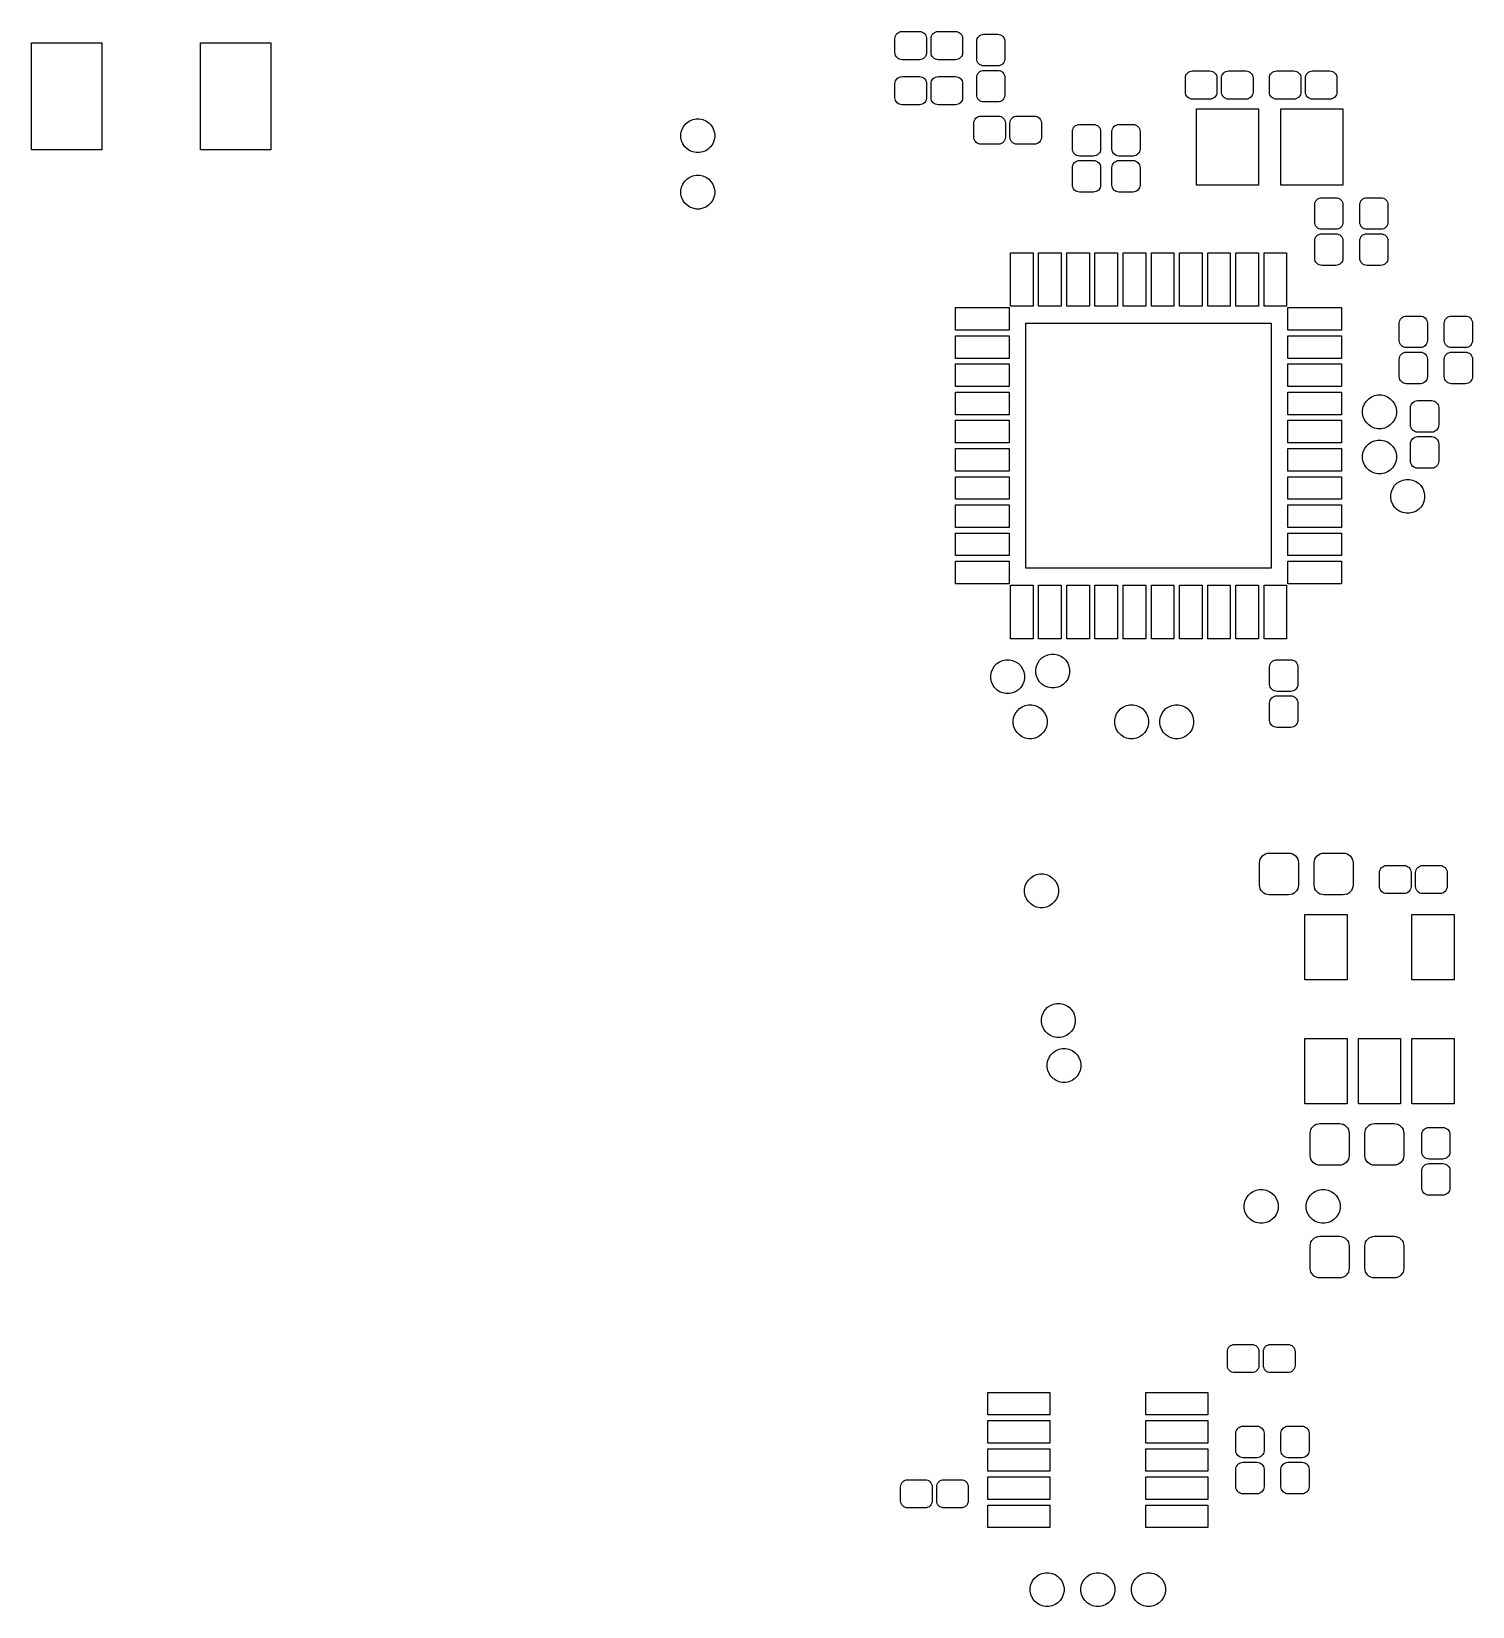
# Model space of a CAD drawing. Extents: x 168.7 to 194.2, y -134.1 to -106.2.
import ezdxf

# ---------------------------------------------------------------- set-up
doc = ezdxf.new("R2010")
doc.units = 0
doc.layers.add('BLACK', color=7, linetype='CONTINUOUS')

msp = doc.modelspace()

# ---------------------------------------------------------------- linework, layer by layer
at = {"layer": 'BLACK', "linetype": 'CONTINUOUS'}
for p, q in [((184.01, -106.227), (184.021, -106.206)), ((184.021, -106.206), (184.037, -106.187)), ((184.037, -106.187), (184.056, -106.171)), ((184.056, -106.171), (184.077, -106.16)), ((184.077, -106.16), (184.101, -106.152)), ((184.101, -106.152), (184.125, -106.15)), ((184.125, -106.15), (184.435, -106.15)), ((184.435, -106.15), (184.459, -106.152)), ((184.459, -106.152), (184.483, -106.16)), ((184.483, -106.16), (184.504, -106.171)), ((184.504, -106.171), (184.523, -106.187)), ((184.523, -106.187), (184.539, -106.206)), ((184.539, -106.206), (184.55, -106.227)), ((184.65, -106.227), (184.661, -106.206)), ((184.661, -106.206), (184.677, -106.187)), ((184.677, -106.187), (184.696, -106.171)), ((184.696, -106.171), (184.717, -106.16)), ((184.717, -106.16), (184.741, -106.152)), ((184.741, -106.152), (184.765, -106.15)), ((184.765, -106.15), (185.075, -106.15)), ((185.075, -106.15), (185.099, -106.152)), ((185.099, -106.152), (185.123, -106.16)), ((185.123, -106.16), (185.144, -106.171)), ((185.144, -106.171), (185.163, -106.187)), ((185.163, -106.187), (185.179, -106.206)), ((185.179, -106.206), (185.19, -106.227)), ((185.527, -106.21), (185.551, -106.202)), ((185.551, -106.202), (185.575, -106.2)), ((185.575, -106.2), (185.825, -106.2)), ((185.825, -106.2), (185.849, -106.202)), ((185.849, -106.202), (185.873, -106.21)), ((168.675, -108.25), (168.675, -106.35)), ((168.675, -106.35), (169.925, -106.35)), ((169.925, -106.35), (169.925, -108.25)), ((171.675, -108.25), (171.675, -106.35)), ((171.675, -106.35), (172.925, -106.35)), ((172.925, -106.35), (172.925, -108.25)), ((184, -106.275), (184.002, -106.251)), ((184, -106.525), (184, -106.275)), ((184.002, -106.251), (184.01, -106.227)), ((184.55, -106.227), (184.558, -106.251)), ((184.558, -106.251), (184.56, -106.275)), ((184.56, -106.275), (184.56, -106.525)), ((184.64, -106.275), (184.642, -106.251)), ((184.64, -106.525), (184.64, -106.275)), ((184.642, -106.251), (184.65, -106.227)), ((185.19, -106.227), (185.198, -106.251)), ((185.198, -106.251), (185.2, -106.275)), ((185.2, -106.275), (185.2, -106.525)), ((185.45, -106.325), (185.452, -106.301)), ((185.45, -106.635), (185.45, -106.325)), ((185.452, -106.301), (185.46, -106.277)), ((185.46, -106.277), (185.471, -106.256)), ((185.471, -106.256), (185.487, -106.237)), ((185.487, -106.237), (185.506, -106.221)), ((185.506, -106.221), (185.527, -106.21)), ((185.873, -106.21), (185.894, -106.221)), ((185.894, -106.221), (185.913, -106.237)), ((185.913, -106.237), (185.929, -106.256)), ((185.929, -106.256), (185.94, -106.277)), ((185.94, -106.277), (185.948, -106.301)), ((185.948, -106.301), (185.95, -106.325)), ((185.95, -106.325), (185.95, -106.635)), ((184.002, -106.549), (184, -106.525)), ((184.01, -106.573), (184.002, -106.549)), ((184.021, -106.594), (184.01, -106.573)), ((184.037, -106.613), (184.021, -106.594)), ((184.056, -106.629), (184.037, -106.613)), ((184.077, -106.64), (184.056, -106.629)), ((184.101, -106.648), (184.077, -106.64)), ((184.125, -106.65), (184.101, -106.648)), ((184.435, -106.65), (184.125, -106.65)), ((184.459, -106.648), (184.435, -106.65)), ((184.483, -106.64), (184.459, -106.648)), ((184.504, -106.629), (184.483, -106.64)), ((184.523, -106.613), (184.504, -106.629)), ((184.539, -106.594), (184.523, -106.613)), ((184.55, -106.573), (184.539, -106.594)), ((184.558, -106.549), (184.55, -106.573)), ((184.56, -106.525), (184.558, -106.549)), ((184.642, -106.549), (184.64, -106.525)), ((184.65, -106.573), (184.642, -106.549)), ((184.661, -106.594), (184.65, -106.573)), ((184.677, -106.613), (184.661, -106.594)), ((184.696, -106.629), (184.677, -106.613)), ((184.717, -106.64), (184.696, -106.629)), ((184.741, -106.648), (184.717, -106.64)), ((184.765, -106.65), (184.741, -106.648)), ((185.075, -106.65), (184.765, -106.65)), ((185.099, -106.648), (185.075, -106.65)), ((185.123, -106.64), (185.099, -106.648)), ((185.144, -106.629), (185.123, -106.64)), ((185.163, -106.613), (185.144, -106.629)), ((185.179, -106.594), (185.163, -106.613)), ((185.19, -106.573), (185.179, -106.594)), ((185.198, -106.549), (185.19, -106.573)), ((185.2, -106.525), (185.198, -106.549)), ((185.452, -106.659), (185.45, -106.635)), ((185.46, -106.683), (185.452, -106.659)), ((185.471, -106.704), (185.46, -106.683)), ((185.487, -106.723), (185.471, -106.704)), ((185.506, -106.739), (185.487, -106.723)), ((185.527, -106.75), (185.506, -106.739)), ((185.551, -106.758), (185.527, -106.75)), ((185.575, -106.76), (185.551, -106.758)), ((185.825, -106.76), (185.575, -106.76)), ((185.849, -106.758), (185.825, -106.76)), ((185.873, -106.75), (185.849, -106.758)), ((185.894, -106.739), (185.873, -106.75)), ((185.913, -106.723), (185.894, -106.739)), ((185.929, -106.704), (185.913, -106.723)), ((185.94, -106.683), (185.929, -106.704)), ((185.948, -106.659), (185.94, -106.683)), ((185.95, -106.635), (185.948, -106.659)), ((184.002, -107.051), (184.01, -107.027)), ((184.01, -107.027), (184.021, -107.006)), ((184.021, -107.006), (184.037, -106.987)), ((184.037, -106.987), (184.056, -106.971)), ((184.056, -106.971), (184.077, -106.96)), ((184.077, -106.96), (184.101, -106.952)), ((184.101, -106.952), (184.125, -106.95)), ((184.125, -106.95), (184.435, -106.95)), ((184.435, -106.95), (184.459, -106.952)), ((184.459, -106.952), (184.483, -106.96)), ((184.483, -106.96), (184.504, -106.971)), ((184.504, -106.971), (184.523, -106.987)), ((184.523, -106.987), (184.539, -107.006)), ((184.539, -107.006), (184.55, -107.027)), ((184.55, -107.027), (184.558, -107.051)), ((184.642, -107.051), (184.65, -107.027)), ((184.65, -107.027), (184.661, -107.006)), ((184.661, -107.006), (184.677, -106.987)), ((184.677, -106.987), (184.696, -106.971)), ((184.696, -106.971), (184.717, -106.96)), ((184.717, -106.96), (184.741, -106.952)), ((184.741, -106.952), (184.765, -106.95)), ((184.765, -106.95), (185.075, -106.95)), ((185.075, -106.95), (185.099, -106.952)), ((185.099, -106.952), (185.123, -106.96)), ((185.123, -106.96), (185.144, -106.971)), ((185.144, -106.971), (185.163, -106.987)), ((185.163, -106.987), (185.179, -107.006)), ((185.179, -107.006), (185.19, -107.027)), ((185.19, -107.027), (185.198, -107.051)), ((185.45, -106.965), (185.452, -106.941)), ((185.45, -107.275), (185.45, -106.965)), ((185.452, -106.941), (185.46, -106.917)), ((185.46, -106.917), (185.471, -106.896)), ((185.471, -106.896), (185.487, -106.877)), ((185.487, -106.877), (185.506, -106.861)), ((185.506, -106.861), (185.527, -106.85)), ((185.527, -106.85), (185.551, -106.842)), ((185.551, -106.842), (185.575, -106.84)), ((185.575, -106.84), (185.825, -106.84)), ((185.825, -106.84), (185.849, -106.842)), ((185.849, -106.842), (185.873, -106.85)), ((185.873, -106.85), (185.894, -106.861)), ((185.894, -106.861), (185.913, -106.877)), ((185.913, -106.877), (185.929, -106.896)), ((185.929, -106.896), (185.94, -106.917)), ((185.94, -106.917), (185.948, -106.941)), ((185.948, -106.941), (185.95, -106.965)), ((185.95, -106.965), (185.95, -107.275)), ((189.155, -106.975), (189.157, -106.951)), ((189.155, -107.225), (189.155, -106.975)), ((189.157, -106.951), (189.165, -106.927)), ((189.165, -106.927), (189.176, -106.906)), ((189.176, -106.906), (189.192, -106.887)), ((189.192, -106.887), (189.211, -106.871)), ((189.211, -106.871), (189.232, -106.86)), ((189.232, -106.86), (189.256, -106.852)), ((189.256, -106.852), (189.28, -106.85)), ((189.28, -106.85), (189.59, -106.85)), ((189.59, -106.85), (189.614, -106.852)), ((189.614, -106.852), (189.638, -106.86)), ((189.638, -106.86), (189.659, -106.871)), ((189.659, -106.871), (189.678, -106.887)), ((189.678, -106.887), (189.694, -106.906)), ((189.694, -106.906), (189.705, -106.927)), ((189.705, -106.927), (189.713, -106.951)), ((189.713, -106.951), (189.715, -106.975)), ((189.715, -106.975), (189.715, -107.225)), ((189.795, -106.975), (189.797, -106.951)), ((189.795, -107.225), (189.795, -106.975)), ((189.797, -106.951), (189.805, -106.927)), ((189.805, -106.927), (189.816, -106.906)), ((189.816, -106.906), (189.832, -106.887)), ((189.832, -106.887), (189.851, -106.871)), ((189.851, -106.871), (189.872, -106.86)), ((189.872, -106.86), (189.896, -106.852)), ((189.896, -106.852), (189.92, -106.85)), ((189.92, -106.85), (190.23, -106.85)), ((190.23, -106.85), (190.254, -106.852)), ((190.254, -106.852), (190.278, -106.86)), ((190.278, -106.86), (190.299, -106.871)), ((190.299, -106.871), (190.318, -106.887)), ((190.318, -106.887), (190.334, -106.906)), ((190.334, -106.906), (190.345, -106.927)), ((190.345, -106.927), (190.353, -106.951)), ((190.353, -106.951), (190.355, -106.975)), ((190.355, -106.975), (190.355, -107.225)), ((190.645, -106.975), (190.647, -106.951)), ((190.645, -107.225), (190.645, -106.975)), ((190.647, -106.951), (190.655, -106.927)), ((190.655, -106.927), (190.666, -106.906)), ((190.666, -106.906), (190.682, -106.887)), ((190.682, -106.887), (190.701, -106.871)), ((190.701, -106.871), (190.722, -106.86)), ((190.722, -106.86), (190.746, -106.852)), ((190.746, -106.852), (190.77, -106.85)), ((190.77, -106.85), (191.08, -106.85)), ((191.08, -106.85), (191.104, -106.852)), ((191.104, -106.852), (191.128, -106.86)), ((191.128, -106.86), (191.149, -106.871)), ((191.149, -106.871), (191.168, -106.887)), ((191.168, -106.887), (191.184, -106.906)), ((191.184, -106.906), (191.195, -106.927)), ((191.195, -106.927), (191.203, -106.951)), ((191.203, -106.951), (191.205, -106.975)), ((191.205, -106.975), (191.205, -107.225)), ((191.285, -106.975), (191.287, -106.951)), ((191.285, -107.225), (191.285, -106.975)), ((191.287, -106.951), (191.295, -106.927)), ((191.295, -106.927), (191.306, -106.906)), ((191.306, -106.906), (191.322, -106.887)), ((191.322, -106.887), (191.341, -106.871)), ((191.341, -106.871), (191.362, -106.86)), ((191.362, -106.86), (191.386, -106.852)), ((191.386, -106.852), (191.41, -106.85)), ((191.41, -106.85), (191.72, -106.85)), ((191.72, -106.85), (191.744, -106.852)), ((191.744, -106.852), (191.768, -106.86)), ((191.768, -106.86), (191.789, -106.871)), ((191.789, -106.871), (191.808, -106.887)), ((191.808, -106.887), (191.824, -106.906)), ((191.824, -106.906), (191.835, -106.927)), ((191.835, -106.927), (191.843, -106.951)), ((191.843, -106.951), (191.845, -106.975)), ((191.845, -106.975), (191.845, -107.225)), ((184, -107.075), (184.002, -107.051)), ((184, -107.325), (184, -107.075)), ((184.002, -107.349), (184, -107.325)), ((184.558, -107.051), (184.56, -107.075)), ((184.56, -107.325), (184.558, -107.349)), ((184.56, -107.075), (184.56, -107.325)), ((184.64, -107.075), (184.642, -107.051)), ((184.64, -107.325), (184.64, -107.075)), ((184.642, -107.349), (184.64, -107.325)), ((185.198, -107.051), (185.2, -107.075)), ((185.2, -107.325), (185.198, -107.349)), ((185.2, -107.075), (185.2, -107.325)), ((185.452, -107.299), (185.45, -107.275)), ((185.46, -107.323), (185.452, -107.299)), ((185.471, -107.344), (185.46, -107.323)), ((185.94, -107.323), (185.929, -107.344)), ((185.948, -107.299), (185.94, -107.323)), ((185.95, -107.275), (185.948, -107.299)), ((189.157, -107.249), (189.155, -107.225)), ((189.165, -107.273), (189.157, -107.249)), ((189.176, -107.294), (189.165, -107.273)), ((189.192, -107.313), (189.176, -107.294)), ((189.211, -107.329), (189.192, -107.313)), ((189.678, -107.313), (189.659, -107.329)), ((189.694, -107.294), (189.678, -107.313)), ((189.705, -107.273), (189.694, -107.294)), ((189.713, -107.249), (189.705, -107.273)), ((189.715, -107.225), (189.713, -107.249)), ((189.797, -107.249), (189.795, -107.225)), ((189.805, -107.273), (189.797, -107.249)), ((189.816, -107.294), (189.805, -107.273)), ((189.832, -107.313), (189.816, -107.294)), ((189.851, -107.329), (189.832, -107.313)), ((190.318, -107.313), (190.299, -107.329)), ((190.334, -107.294), (190.318, -107.313)), ((190.345, -107.273), (190.334, -107.294)), ((190.353, -107.249), (190.345, -107.273)), ((190.355, -107.225), (190.353, -107.249)), ((190.647, -107.249), (190.645, -107.225)), ((190.655, -107.273), (190.647, -107.249)), ((190.666, -107.294), (190.655, -107.273)), ((190.682, -107.313), (190.666, -107.294)), ((190.701, -107.329), (190.682, -107.313)), ((191.168, -107.313), (191.149, -107.329)), ((191.184, -107.294), (191.168, -107.313)), ((191.195, -107.273), (191.184, -107.294)), ((191.203, -107.249), (191.195, -107.273)), ((191.205, -107.225), (191.203, -107.249)), ((191.287, -107.249), (191.285, -107.225)), ((191.295, -107.273), (191.287, -107.249)), ((191.306, -107.294), (191.295, -107.273)), ((191.322, -107.313), (191.306, -107.294)), ((191.341, -107.329), (191.322, -107.313)), ((191.808, -107.313), (191.789, -107.329)), ((191.824, -107.294), (191.808, -107.313)), ((191.835, -107.273), (191.824, -107.294)), ((191.843, -107.249), (191.835, -107.273)), ((191.845, -107.225), (191.843, -107.249)), ((184.01, -107.373), (184.002, -107.349)), ((184.021, -107.394), (184.01, -107.373)), ((184.037, -107.413), (184.021, -107.394)), ((184.056, -107.429), (184.037, -107.413)), ((184.077, -107.44), (184.056, -107.429)), ((184.101, -107.448), (184.077, -107.44)), ((184.125, -107.45), (184.101, -107.448)), ((184.435, -107.45), (184.125, -107.45)), ((184.459, -107.448), (184.435, -107.45)), ((184.483, -107.44), (184.459, -107.448)), ((184.504, -107.429), (184.483, -107.44)), ((184.523, -107.413), (184.504, -107.429)), ((184.539, -107.394), (184.523, -107.413)), ((184.55, -107.373), (184.539, -107.394)), ((184.558, -107.349), (184.55, -107.373)), ((184.65, -107.373), (184.642, -107.349)), ((184.661, -107.394), (184.65, -107.373)), ((184.677, -107.413), (184.661, -107.394)), ((184.696, -107.429), (184.677, -107.413)), ((184.717, -107.44), (184.696, -107.429)), ((184.741, -107.448), (184.717, -107.44)), ((184.765, -107.45), (184.741, -107.448)), ((185.075, -107.45), (184.765, -107.45)), ((185.099, -107.448), (185.075, -107.45)), ((185.123, -107.44), (185.099, -107.448)), ((185.144, -107.429), (185.123, -107.44)), ((185.163, -107.413), (185.144, -107.429)), ((185.179, -107.394), (185.163, -107.413)), ((185.19, -107.373), (185.179, -107.394)), ((185.198, -107.349), (185.19, -107.373)), ((185.487, -107.363), (185.471, -107.344)), ((185.506, -107.379), (185.487, -107.363)), ((185.527, -107.39), (185.506, -107.379)), ((185.551, -107.398), (185.527, -107.39)), ((185.575, -107.4), (185.551, -107.398)), ((185.825, -107.4), (185.575, -107.4)), ((185.849, -107.398), (185.825, -107.4)), ((185.873, -107.39), (185.849, -107.398)), ((185.894, -107.379), (185.873, -107.39)), ((185.913, -107.363), (185.894, -107.379)), ((185.929, -107.344), (185.913, -107.363)), ((189.232, -107.34), (189.211, -107.329)), ((189.256, -107.348), (189.232, -107.34)), ((189.28, -107.35), (189.256, -107.348)), ((189.59, -107.35), (189.28, -107.35)), ((189.35, -108.875), (189.35, -107.525)), ((189.35, -107.525), (190.45, -107.525)), ((189.614, -107.348), (189.59, -107.35)), ((189.638, -107.34), (189.614, -107.348)), ((189.659, -107.329), (189.638, -107.34)), ((189.872, -107.34), (189.851, -107.329)), ((189.896, -107.348), (189.872, -107.34)), ((189.92, -107.35), (189.896, -107.348)), ((190.23, -107.35), (189.92, -107.35)), ((190.254, -107.348), (190.23, -107.35)), ((190.278, -107.34), (190.254, -107.348)), ((190.299, -107.329), (190.278, -107.34)), ((190.45, -107.525), (190.45, -108.875)), ((190.722, -107.34), (190.701, -107.329)), ((190.746, -107.348), (190.722, -107.34)), ((190.77, -107.35), (190.746, -107.348)), ((191.08, -107.35), (190.77, -107.35)), ((190.85, -108.875), (190.85, -107.525)), ((190.85, -107.525), (191.95, -107.525)), ((191.104, -107.348), (191.08, -107.35)), ((191.128, -107.34), (191.104, -107.348)), ((191.149, -107.329), (191.128, -107.34)), ((191.362, -107.34), (191.341, -107.329)), ((191.386, -107.348), (191.362, -107.34)), ((191.41, -107.35), (191.386, -107.348)), ((191.72, -107.35), (191.41, -107.35)), ((191.744, -107.348), (191.72, -107.35)), ((191.768, -107.34), (191.744, -107.348)), ((191.789, -107.329), (191.768, -107.34)), ((191.95, -107.525), (191.95, -108.875)), ((180.212, -107.912), (180.234, -107.858)), ((180.234, -107.858), (180.267, -107.809)), ((180.267, -107.809), (180.309, -107.767)), ((180.309, -107.767), (180.358, -107.734)), ((180.358, -107.734), (180.412, -107.712)), ((180.412, -107.712), (180.47, -107.7)), ((180.47, -107.7), (180.53, -107.7)), ((180.53, -107.7), (180.588, -107.712)), ((180.588, -107.712), (180.642, -107.734)), ((180.642, -107.734), (180.691, -107.767)), ((180.691, -107.767), (180.733, -107.809)), ((180.733, -107.809), (180.766, -107.858)), ((180.766, -107.858), (180.788, -107.912)), ((185.4, -107.775), (185.402, -107.751)), ((185.4, -108.025), (185.4, -107.775)), ((185.402, -107.751), (185.41, -107.727)), ((185.41, -107.727), (185.421, -107.706)), ((185.421, -107.706), (185.437, -107.687)), ((185.437, -107.687), (185.456, -107.671)), ((185.456, -107.671), (185.477, -107.66)), ((185.477, -107.66), (185.501, -107.652)), ((185.501, -107.652), (185.525, -107.65)), ((185.525, -107.65), (185.835, -107.65)), ((185.835, -107.65), (185.859, -107.652)), ((185.859, -107.652), (185.883, -107.66)), ((185.883, -107.66), (185.904, -107.671)), ((185.904, -107.671), (185.923, -107.687)), ((185.923, -107.687), (185.939, -107.706)), ((185.939, -107.706), (185.95, -107.727)), ((185.95, -107.727), (185.958, -107.751)), ((185.958, -107.751), (185.96, -107.775)), ((185.96, -107.775), (185.96, -108.025)), ((186.04, -107.775), (186.042, -107.751)), ((186.04, -108.025), (186.04, -107.775)), ((186.042, -107.751), (186.05, -107.727)), ((186.05, -107.727), (186.061, -107.706)), ((186.061, -107.706), (186.077, -107.687)), ((186.077, -107.687), (186.096, -107.671)), ((186.096, -107.671), (186.117, -107.66)), ((186.117, -107.66), (186.141, -107.652)), ((186.141, -107.652), (186.165, -107.65)), ((186.165, -107.65), (186.475, -107.65)), ((186.475, -107.65), (186.499, -107.652)), ((186.499, -107.652), (186.523, -107.66)), ((186.523, -107.66), (186.544, -107.671)), ((186.544, -107.671), (186.563, -107.687)), ((186.563, -107.687), (186.579, -107.706)), ((186.579, -107.706), (186.59, -107.727)), ((186.59, -107.727), (186.598, -107.751)), ((186.598, -107.751), (186.6, -107.775)), ((186.6, -107.775), (186.6, -108.025)), ((187.152, -107.901), (187.16, -107.877)), ((187.16, -107.877), (187.171, -107.856)), ((187.171, -107.856), (187.187, -107.837)), ((187.187, -107.837), (187.206, -107.821)), ((187.206, -107.821), (187.227, -107.81)), ((187.227, -107.81), (187.251, -107.802)), ((187.251, -107.802), (187.275, -107.8)), ((187.275, -107.8), (187.525, -107.8)), ((187.525, -107.8), (187.549, -107.802)), ((187.549, -107.802), (187.573, -107.81)), ((187.573, -107.81), (187.594, -107.821)), ((187.594, -107.821), (187.613, -107.837)), ((187.613, -107.837), (187.629, -107.856)), ((187.629, -107.856), (187.64, -107.877)), ((187.64, -107.877), (187.648, -107.901)), ((187.852, -107.901), (187.86, -107.877)), ((187.86, -107.877), (187.871, -107.856)), ((187.871, -107.856), (187.887, -107.837)), ((187.887, -107.837), (187.906, -107.821)), ((187.906, -107.821), (187.927, -107.81)), ((187.927, -107.81), (187.951, -107.802)), ((187.951, -107.802), (187.975, -107.8)), ((187.975, -107.8), (188.225, -107.8)), ((188.225, -107.8), (188.249, -107.802)), ((188.249, -107.802), (188.273, -107.81)), ((188.273, -107.81), (188.294, -107.821)), ((188.294, -107.821), (188.313, -107.837)), ((188.313, -107.837), (188.329, -107.856)), ((188.329, -107.856), (188.34, -107.877)), ((188.34, -107.877), (188.348, -107.901)), ((180.2, -107.97), (180.212, -107.912)), ((180.2, -108.03), (180.2, -107.97)), ((180.212, -108.088), (180.2, -108.03)), ((180.234, -108.142), (180.212, -108.088)), ((180.267, -108.191), (180.234, -108.142)), ((180.766, -108.142), (180.733, -108.191)), ((180.788, -108.088), (180.766, -108.142)), ((180.788, -107.912), (180.8, -107.97)), ((180.8, -108.03), (180.788, -108.088)), ((180.8, -107.97), (180.8, -108.03)), ((185.402, -108.049), (185.4, -108.025)), ((185.41, -108.073), (185.402, -108.049)), ((185.421, -108.094), (185.41, -108.073)), ((185.437, -108.113), (185.421, -108.094)), ((185.456, -108.129), (185.437, -108.113)), ((185.477, -108.14), (185.456, -108.129)), ((185.501, -108.148), (185.477, -108.14)), ((185.525, -108.15), (185.501, -108.148)), ((185.835, -108.15), (185.525, -108.15)), ((185.859, -108.148), (185.835, -108.15)), ((185.883, -108.14), (185.859, -108.148)), ((185.904, -108.129), (185.883, -108.14)), ((185.923, -108.113), (185.904, -108.129)), ((185.939, -108.094), (185.923, -108.113)), ((185.95, -108.073), (185.939, -108.094)), ((185.958, -108.049), (185.95, -108.073)), ((185.96, -108.025), (185.958, -108.049)), ((186.042, -108.049), (186.04, -108.025)), ((186.05, -108.073), (186.042, -108.049)), ((186.061, -108.094), (186.05, -108.073)), ((186.077, -108.113), (186.061, -108.094)), ((186.096, -108.129), (186.077, -108.113)), ((186.117, -108.14), (186.096, -108.129)), ((186.141, -108.148), (186.117, -108.14)), ((186.165, -108.15), (186.141, -108.148)), ((186.475, -108.15), (186.165, -108.15)), ((186.499, -108.148), (186.475, -108.15)), ((186.523, -108.14), (186.499, -108.148)), ((186.544, -108.129), (186.523, -108.14)), ((186.563, -108.113), (186.544, -108.129)), ((186.579, -108.094), (186.563, -108.113)), ((186.59, -108.073), (186.579, -108.094)), ((186.598, -108.049), (186.59, -108.073)), ((186.6, -108.025), (186.598, -108.049)), ((187.15, -107.925), (187.152, -107.901)), ((187.15, -108.235), (187.15, -107.925)), ((187.648, -107.901), (187.65, -107.925)), ((187.65, -107.925), (187.65, -108.235)), ((187.85, -107.925), (187.852, -107.901)), ((187.85, -108.235), (187.85, -107.925)), ((188.348, -107.901), (188.35, -107.925)), ((188.35, -107.925), (188.35, -108.235)), ((169.925, -108.25), (168.675, -108.25)), ((172.925, -108.25), (171.675, -108.25)), ((180.309, -108.233), (180.267, -108.191)), ((180.358, -108.266), (180.309, -108.233)), ((180.412, -108.288), (180.358, -108.266)), ((180.47, -108.3), (180.412, -108.288)), ((180.53, -108.3), (180.47, -108.3)), ((180.588, -108.288), (180.53, -108.3)), ((180.642, -108.266), (180.588, -108.288)), ((180.691, -108.233), (180.642, -108.266)), ((180.733, -108.191), (180.691, -108.233)), ((187.152, -108.259), (187.15, -108.235)), ((187.16, -108.283), (187.152, -108.259)), ((187.171, -108.304), (187.16, -108.283)), ((187.187, -108.323), (187.171, -108.304)), ((187.206, -108.339), (187.187, -108.323)), ((187.227, -108.35), (187.206, -108.339)), ((187.251, -108.358), (187.227, -108.35)), ((187.227, -108.45), (187.251, -108.442)), ((187.275, -108.36), (187.251, -108.358)), ((187.251, -108.442), (187.275, -108.44)), ((187.525, -108.36), (187.275, -108.36)), ((187.275, -108.44), (187.525, -108.44)), ((187.549, -108.358), (187.525, -108.36)), ((187.525, -108.44), (187.549, -108.442)), ((187.573, -108.35), (187.549, -108.358)), ((187.549, -108.442), (187.573, -108.45)), ((187.594, -108.339), (187.573, -108.35)), ((187.613, -108.323), (187.594, -108.339)), ((187.629, -108.304), (187.613, -108.323)), ((187.64, -108.283), (187.629, -108.304)), ((187.648, -108.259), (187.64, -108.283)), ((187.65, -108.235), (187.648, -108.259)), ((187.852, -108.259), (187.85, -108.235)), ((187.86, -108.283), (187.852, -108.259)), ((187.871, -108.304), (187.86, -108.283)), ((187.887, -108.323), (187.871, -108.304)), ((187.906, -108.339), (187.887, -108.323)), ((187.927, -108.35), (187.906, -108.339)), ((187.951, -108.358), (187.927, -108.35)), ((187.927, -108.45), (187.951, -108.442)), ((187.975, -108.36), (187.951, -108.358)), ((187.951, -108.442), (187.975, -108.44)), ((188.225, -108.36), (187.975, -108.36)), ((187.975, -108.44), (188.225, -108.44)), ((188.249, -108.358), (188.225, -108.36)), ((188.225, -108.44), (188.249, -108.442)), ((188.273, -108.35), (188.249, -108.358)), ((188.249, -108.442), (188.273, -108.45)), ((188.294, -108.339), (188.273, -108.35)), ((188.313, -108.323), (188.294, -108.339)), ((188.329, -108.304), (188.313, -108.323)), ((188.34, -108.283), (188.329, -108.304)), ((188.348, -108.259), (188.34, -108.283)), ((188.35, -108.235), (188.348, -108.259)), ((180.358, -108.734), (180.412, -108.712)), ((180.412, -108.712), (180.47, -108.7)), ((180.47, -108.7), (180.53, -108.7)), ((180.53, -108.7), (180.588, -108.712)), ((180.588, -108.712), (180.642, -108.734)), ((187.15, -108.565), (187.152, -108.541)), ((187.15, -108.875), (187.15, -108.565)), ((187.152, -108.541), (187.16, -108.517)), ((187.16, -108.517), (187.171, -108.496)), ((187.171, -108.496), (187.187, -108.477)), ((187.187, -108.477), (187.206, -108.461)), ((187.206, -108.461), (187.227, -108.45)), ((187.573, -108.45), (187.594, -108.461)), ((187.594, -108.461), (187.613, -108.477)), ((187.613, -108.477), (187.629, -108.496)), ((187.629, -108.496), (187.64, -108.517)), ((187.64, -108.517), (187.648, -108.541)), ((187.648, -108.541), (187.65, -108.565)), ((187.65, -108.565), (187.65, -108.875)), ((187.85, -108.565), (187.852, -108.541)), ((187.85, -108.875), (187.85, -108.565)), ((187.852, -108.541), (187.86, -108.517)), ((187.86, -108.517), (187.871, -108.496)), ((187.871, -108.496), (187.887, -108.477)), ((187.887, -108.477), (187.906, -108.461)), ((187.906, -108.461), (187.927, -108.45)), ((188.273, -108.45), (188.294, -108.461)), ((188.294, -108.461), (188.313, -108.477)), ((188.313, -108.477), (188.329, -108.496)), ((188.329, -108.496), (188.34, -108.517)), ((188.34, -108.517), (188.348, -108.541)), ((188.348, -108.541), (188.35, -108.565)), ((188.35, -108.565), (188.35, -108.875)), ((180.2, -108.97), (180.212, -108.912)), ((180.2, -109.03), (180.2, -108.97)), ((180.212, -108.912), (180.234, -108.858)), ((180.234, -108.858), (180.267, -108.809)), ((180.267, -108.809), (180.309, -108.767)), ((180.309, -108.767), (180.358, -108.734)), ((180.642, -108.734), (180.691, -108.767)), ((180.691, -108.767), (180.733, -108.809)), ((180.733, -108.809), (180.766, -108.858)), ((180.766, -108.858), (180.788, -108.912)), ((180.788, -108.912), (180.8, -108.97)), ((180.8, -108.97), (180.8, -109.03)), ((187.152, -108.899), (187.15, -108.875)), ((187.16, -108.923), (187.152, -108.899)), ((187.171, -108.944), (187.16, -108.923)), ((187.187, -108.963), (187.171, -108.944)), ((187.206, -108.979), (187.187, -108.963)), ((187.227, -108.99), (187.206, -108.979)), ((187.251, -108.998), (187.227, -108.99)), ((187.275, -109), (187.251, -108.998)), ((187.525, -109), (187.275, -109)), ((187.549, -108.998), (187.525, -109)), ((187.573, -108.99), (187.549, -108.998)), ((187.594, -108.979), (187.573, -108.99)), ((187.613, -108.963), (187.594, -108.979)), ((187.629, -108.944), (187.613, -108.963)), ((187.64, -108.923), (187.629, -108.944)), ((187.648, -108.899), (187.64, -108.923)), ((187.65, -108.875), (187.648, -108.899)), ((187.852, -108.899), (187.85, -108.875)), ((187.86, -108.923), (187.852, -108.899)), ((187.871, -108.944), (187.86, -108.923)), ((187.887, -108.963), (187.871, -108.944)), ((187.906, -108.979), (187.887, -108.963)), ((187.927, -108.99), (187.906, -108.979)), ((187.951, -108.998), (187.927, -108.99)), ((187.975, -109), (187.951, -108.998)), ((188.225, -109), (187.975, -109)), ((188.249, -108.998), (188.225, -109)), ((188.273, -108.99), (188.249, -108.998)), ((188.294, -108.979), (188.273, -108.99)), ((188.313, -108.963), (188.294, -108.979)), ((188.329, -108.944), (188.313, -108.963)), ((188.34, -108.923), (188.329, -108.944)), ((188.348, -108.899), (188.34, -108.923)), ((188.35, -108.875), (188.348, -108.899)), ((190.45, -108.875), (189.35, -108.875)), ((191.95, -108.875), (190.85, -108.875)), ((180.212, -109.088), (180.2, -109.03)), ((180.234, -109.142), (180.212, -109.088)), ((180.267, -109.191), (180.234, -109.142)), ((180.309, -109.233), (180.267, -109.191)), ((180.358, -109.266), (180.309, -109.233)), ((180.412, -109.288), (180.358, -109.266)), ((180.642, -109.266), (180.588, -109.288)), ((180.691, -109.233), (180.642, -109.266)), ((180.733, -109.191), (180.691, -109.233)), ((180.766, -109.142), (180.733, -109.191)), ((180.788, -109.088), (180.766, -109.142)), ((180.8, -109.03), (180.788, -109.088)), ((191.45, -109.225), (191.452, -109.201)), ((191.45, -109.535), (191.45, -109.225)), ((191.452, -109.201), (191.46, -109.177)), ((191.46, -109.177), (191.471, -109.156)), ((191.471, -109.156), (191.487, -109.137)), ((191.487, -109.137), (191.506, -109.121)), ((191.506, -109.121), (191.527, -109.11)), ((191.527, -109.11), (191.551, -109.102)), ((191.551, -109.102), (191.575, -109.1)), ((191.575, -109.1), (191.825, -109.1)), ((191.825, -109.1), (191.849, -109.102)), ((191.849, -109.102), (191.873, -109.11)), ((191.873, -109.11), (191.894, -109.121)), ((191.894, -109.121), (191.913, -109.137)), ((191.913, -109.137), (191.929, -109.156)), ((191.929, -109.156), (191.94, -109.177)), ((191.94, -109.177), (191.948, -109.201)), ((191.948, -109.201), (191.95, -109.225)), ((191.95, -109.225), (191.95, -109.535)), ((192.25, -109.225), (192.252, -109.201)), ((192.25, -109.535), (192.25, -109.225)), ((192.252, -109.201), (192.26, -109.177)), ((192.26, -109.177), (192.271, -109.156)), ((192.271, -109.156), (192.287, -109.137)), ((192.287, -109.137), (192.306, -109.121)), ((192.306, -109.121), (192.327, -109.11)), ((192.327, -109.11), (192.351, -109.102)), ((192.351, -109.102), (192.375, -109.1)), ((192.375, -109.1), (192.625, -109.1)), ((192.625, -109.1), (192.649, -109.102)), ((192.649, -109.102), (192.673, -109.11)), ((192.673, -109.11), (192.694, -109.121)), ((192.694, -109.121), (192.713, -109.137)), ((192.713, -109.137), (192.729, -109.156)), ((192.729, -109.156), (192.74, -109.177)), ((192.74, -109.177), (192.748, -109.201)), ((192.748, -109.201), (192.75, -109.225)), ((192.75, -109.225), (192.75, -109.535)), ((180.47, -109.3), (180.412, -109.288)), ((180.53, -109.3), (180.47, -109.3)), ((180.588, -109.288), (180.53, -109.3)), ((191.452, -109.559), (191.45, -109.535)), ((191.46, -109.583), (191.452, -109.559)), ((191.948, -109.559), (191.94, -109.583)), ((191.95, -109.535), (191.948, -109.559)), ((192.252, -109.559), (192.25, -109.535)), ((192.26, -109.583), (192.252, -109.559)), ((192.748, -109.559), (192.74, -109.583)), ((192.75, -109.535), (192.748, -109.559)), ((191.45, -109.865), (191.452, -109.841)), ((191.452, -109.841), (191.46, -109.817)), ((191.471, -109.604), (191.46, -109.583)), ((191.46, -109.817), (191.471, -109.796)), ((191.487, -109.623), (191.471, -109.604)), ((191.471, -109.796), (191.487, -109.777)), ((191.506, -109.639), (191.487, -109.623)), ((191.487, -109.777), (191.506, -109.761)), ((191.527, -109.65), (191.506, -109.639)), ((191.506, -109.761), (191.527, -109.75)), ((191.551, -109.658), (191.527, -109.65)), ((191.527, -109.75), (191.551, -109.742)), ((191.575, -109.66), (191.551, -109.658)), ((191.551, -109.742), (191.575, -109.74)), ((191.825, -109.66), (191.575, -109.66)), ((191.575, -109.74), (191.825, -109.74)), ((191.849, -109.658), (191.825, -109.66)), ((191.825, -109.74), (191.849, -109.742)), ((191.873, -109.65), (191.849, -109.658)), ((191.849, -109.742), (191.873, -109.75)), ((191.894, -109.639), (191.873, -109.65)), ((191.873, -109.75), (191.894, -109.761)), ((191.913, -109.623), (191.894, -109.639)), ((191.894, -109.761), (191.913, -109.777)), ((191.929, -109.604), (191.913, -109.623)), ((191.913, -109.777), (191.929, -109.796)), ((191.94, -109.583), (191.929, -109.604)), ((191.929, -109.796), (191.94, -109.817)), ((191.94, -109.817), (191.948, -109.841)), ((191.948, -109.841), (191.95, -109.865)), ((192.25, -109.865), (192.252, -109.841)), ((192.252, -109.841), (192.26, -109.817)), ((192.271, -109.604), (192.26, -109.583)), ((192.26, -109.817), (192.271, -109.796)), ((192.287, -109.623), (192.271, -109.604)), ((192.271, -109.796), (192.287, -109.777)), ((192.306, -109.639), (192.287, -109.623)), ((192.287, -109.777), (192.306, -109.761)), ((192.327, -109.65), (192.306, -109.639)), ((192.306, -109.761), (192.327, -109.75)), ((192.351, -109.658), (192.327, -109.65)), ((192.327, -109.75), (192.351, -109.742)), ((192.375, -109.66), (192.351, -109.658)), ((192.351, -109.742), (192.375, -109.74)), ((192.625, -109.66), (192.375, -109.66)), ((192.375, -109.74), (192.625, -109.74)), ((192.649, -109.658), (192.625, -109.66)), ((192.625, -109.74), (192.649, -109.742)), ((192.673, -109.65), (192.649, -109.658)), ((192.649, -109.742), (192.673, -109.75)), ((192.694, -109.639), (192.673, -109.65)), ((192.673, -109.75), (192.694, -109.761)), ((192.713, -109.623), (192.694, -109.639)), ((192.694, -109.761), (192.713, -109.777)), ((192.729, -109.604), (192.713, -109.623)), ((192.713, -109.777), (192.729, -109.796)), ((192.74, -109.583), (192.729, -109.604)), ((192.729, -109.796), (192.74, -109.817)), ((192.74, -109.817), (192.748, -109.841)), ((192.748, -109.841), (192.75, -109.865)), ((186.05, -111.025), (186.05, -110.075)), ((186.05, -110.075), (186.45, -110.075)), ((186.45, -110.075), (186.45, -111.025)), ((186.55, -111.025), (186.55, -110.075)), ((186.55, -110.075), (186.95, -110.075)), ((186.95, -110.075), (186.95, -111.025)), ((187.05, -111.025), (187.05, -110.075)), ((187.05, -110.075), (187.45, -110.075)), ((187.45, -110.075), (187.45, -111.025)), ((187.55, -111.025), (187.55, -110.075)), ((187.55, -110.075), (187.95, -110.075)), ((187.95, -110.075), (187.95, -111.025)), ((188.05, -111.025), (188.05, -110.075)), ((188.05, -110.075), (188.45, -110.075)), ((188.45, -110.075), (188.45, -111.025)), ((188.55, -111.025), (188.55, -110.075)), ((188.55, -110.075), (188.95, -110.075)), ((188.95, -110.075), (188.95, -111.025)), ((189.05, -111.025), (189.05, -110.075)), ((189.05, -110.075), (189.45, -110.075)), ((189.45, -110.075), (189.45, -111.025)), ((189.55, -111.025), (189.55, -110.075)), ((189.55, -110.075), (189.95, -110.075)), ((189.95, -110.075), (189.95, -111.025)), ((190.05, -111.025), (190.05, -110.075)), ((190.05, -110.075), (190.45, -110.075)), ((190.45, -110.075), (190.45, -111.025)), ((190.55, -111.025), (190.55, -110.075)), ((190.55, -110.075), (190.95, -110.075)), ((190.95, -110.075), (190.95, -111.025)), ((191.45, -110.175), (191.45, -109.865)), ((191.95, -109.865), (191.95, -110.175)), ((192.25, -110.175), (192.25, -109.865)), ((192.75, -109.865), (192.75, -110.175)), ((191.452, -110.199), (191.45, -110.175)), ((191.46, -110.223), (191.452, -110.199)), ((191.471, -110.244), (191.46, -110.223)), ((191.487, -110.263), (191.471, -110.244)), ((191.506, -110.279), (191.487, -110.263)), ((191.527, -110.29), (191.506, -110.279)), ((191.551, -110.298), (191.527, -110.29)), ((191.575, -110.3), (191.551, -110.298)), ((191.825, -110.3), (191.575, -110.3)), ((191.849, -110.298), (191.825, -110.3)), ((191.873, -110.29), (191.849, -110.298)), ((191.894, -110.279), (191.873, -110.29)), ((191.913, -110.263), (191.894, -110.279)), ((191.929, -110.244), (191.913, -110.263)), ((191.94, -110.223), (191.929, -110.244)), ((191.948, -110.199), (191.94, -110.223)), ((191.95, -110.175), (191.948, -110.199)), ((192.252, -110.199), (192.25, -110.175)), ((192.26, -110.223), (192.252, -110.199)), ((192.271, -110.244), (192.26, -110.223)), ((192.287, -110.263), (192.271, -110.244)), ((192.306, -110.279), (192.287, -110.263)), ((192.327, -110.29), (192.306, -110.279)), ((192.351, -110.298), (192.327, -110.29)), ((192.375, -110.3), (192.351, -110.298)), ((192.625, -110.3), (192.375, -110.3)), ((192.649, -110.298), (192.625, -110.3)), ((192.673, -110.29), (192.649, -110.298)), ((192.694, -110.279), (192.673, -110.29)), ((192.713, -110.263), (192.694, -110.279)), ((192.729, -110.244), (192.713, -110.263)), ((192.74, -110.223), (192.729, -110.244)), ((192.748, -110.199), (192.74, -110.223)), ((192.75, -110.175), (192.748, -110.199)), ((185.075, -111.45), (185.075, -111.05)), ((185.075, -111.05), (186.025, -111.05)), ((186.025, -111.05), (186.025, -111.45)), ((186.45, -111.025), (186.05, -111.025)), ((186.95, -111.025), (186.55, -111.025)), ((187.45, -111.025), (187.05, -111.025)), ((187.95, -111.025), (187.55, -111.025)), ((188.45, -111.025), (188.05, -111.025)), ((188.95, -111.025), (188.55, -111.025)), ((189.45, -111.025), (189.05, -111.025)), ((189.95, -111.025), (189.55, -111.025)), ((190.45, -111.025), (190.05, -111.025)), ((190.95, -111.025), (190.55, -111.025)), ((190.975, -111.45), (190.975, -111.05)), ((190.975, -111.05), (191.925, -111.05)), ((191.925, -111.05), (191.925, -111.45)), ((192.971, -111.256), (192.987, -111.237)), ((192.987, -111.237), (193.006, -111.221)), ((193.006, -111.221), (193.027, -111.21)), ((193.027, -111.21), (193.051, -111.202)), ((193.051, -111.202), (193.075, -111.2)), ((193.075, -111.2), (193.325, -111.2)), ((193.325, -111.2), (193.349, -111.202)), ((193.349, -111.202), (193.373, -111.21)), ((193.373, -111.21), (193.394, -111.221)), ((193.394, -111.221), (193.413, -111.237)), ((193.413, -111.237), (193.429, -111.256)), ((193.771, -111.256), (193.787, -111.237)), ((193.787, -111.237), (193.806, -111.221)), ((193.806, -111.221), (193.827, -111.21)), ((193.827, -111.21), (193.851, -111.202)), ((193.851, -111.202), (193.875, -111.2)), ((193.875, -111.2), (194.125, -111.2)), ((194.125, -111.2), (194.149, -111.202)), ((194.149, -111.202), (194.173, -111.21)), ((194.173, -111.21), (194.194, -111.221)), ((194.194, -111.221), (194.213, -111.237)), ((194.213, -111.237), (194.229, -111.256)), ((186.025, -111.45), (185.075, -111.45)), ((186.325, -115.675), (186.325, -111.325)), ((186.325, -111.325), (190.675, -111.325)), ((190.675, -111.325), (190.675, -115.675)), ((191.925, -111.45), (190.975, -111.45)), ((192.95, -111.325), (192.952, -111.301)), ((192.95, -111.635), (192.95, -111.325)), ((192.952, -111.301), (192.96, -111.277)), ((192.96, -111.277), (192.971, -111.256)), ((193.429, -111.256), (193.44, -111.277)), ((193.44, -111.277), (193.448, -111.301)), ((193.448, -111.301), (193.45, -111.325)), ((193.45, -111.325), (193.45, -111.635)), ((193.75, -111.325), (193.752, -111.301)), ((193.75, -111.635), (193.75, -111.325)), ((193.752, -111.301), (193.76, -111.277)), ((193.76, -111.277), (193.771, -111.256)), ((194.229, -111.256), (194.24, -111.277)), ((194.24, -111.277), (194.248, -111.301)), ((194.248, -111.301), (194.25, -111.325)), ((194.25, -111.325), (194.25, -111.635)), ((185.075, -111.95), (185.075, -111.55)), ((185.075, -111.55), (186.025, -111.55)), ((186.025, -111.55), (186.025, -111.95)), ((190.975, -111.95), (190.975, -111.55)), ((190.975, -111.55), (191.925, -111.55)), ((191.925, -111.55), (191.925, -111.95)), ((192.952, -111.659), (192.95, -111.635)), ((192.96, -111.683), (192.952, -111.659)), ((192.971, -111.704), (192.96, -111.683)), ((192.987, -111.723), (192.971, -111.704)), ((193.006, -111.739), (192.987, -111.723)), ((193.027, -111.75), (193.006, -111.739)), ((193.051, -111.758), (193.027, -111.75)), ((193.075, -111.76), (193.051, -111.758)), ((193.325, -111.76), (193.075, -111.76)), ((193.349, -111.758), (193.325, -111.76)), ((193.373, -111.75), (193.349, -111.758)), ((193.394, -111.739), (193.373, -111.75)), ((193.413, -111.723), (193.394, -111.739)), ((193.429, -111.704), (193.413, -111.723)), ((193.44, -111.683), (193.429, -111.704)), ((193.448, -111.659), (193.44, -111.683)), ((193.45, -111.635), (193.448, -111.659)), ((193.752, -111.659), (193.75, -111.635)), ((193.76, -111.683), (193.752, -111.659)), ((193.771, -111.704), (193.76, -111.683)), ((193.787, -111.723), (193.771, -111.704)), ((193.806, -111.739), (193.787, -111.723)), ((193.827, -111.75), (193.806, -111.739)), ((193.851, -111.758), (193.827, -111.75)), ((193.875, -111.76), (193.851, -111.758)), ((194.125, -111.76), (193.875, -111.76)), ((194.149, -111.758), (194.125, -111.76)), ((194.173, -111.75), (194.149, -111.758)), ((194.194, -111.739), (194.173, -111.75)), ((194.213, -111.723), (194.194, -111.739)), ((194.229, -111.704), (194.213, -111.723)), ((194.24, -111.683), (194.229, -111.704)), ((194.248, -111.659), (194.24, -111.683)), ((194.25, -111.635), (194.248, -111.659)), ((186.025, -111.95), (185.075, -111.95)), ((185.075, -112.45), (185.075, -112.05)), ((185.075, -112.05), (186.025, -112.05)), ((186.025, -112.05), (186.025, -112.45)), ((191.925, -111.95), (190.975, -111.95)), ((190.975, -112.45), (190.975, -112.05)), ((190.975, -112.05), (191.925, -112.05)), ((191.925, -112.05), (191.925, -112.45)), ((192.95, -111.965), (192.952, -111.941)), ((192.95, -112.275), (192.95, -111.965)), ((192.952, -111.941), (192.96, -111.917)), ((192.96, -111.917), (192.971, -111.896)), ((192.971, -111.896), (192.987, -111.877)), ((192.987, -111.877), (193.006, -111.861)), ((193.006, -111.861), (193.027, -111.85)), ((193.027, -111.85), (193.051, -111.842)), ((193.051, -111.842), (193.075, -111.84)), ((193.075, -111.84), (193.325, -111.84)), ((193.325, -111.84), (193.349, -111.842)), ((193.349, -111.842), (193.373, -111.85)), ((193.373, -111.85), (193.394, -111.861)), ((193.394, -111.861), (193.413, -111.877)), ((193.413, -111.877), (193.429, -111.896)), ((193.429, -111.896), (193.44, -111.917)), ((193.44, -111.917), (193.448, -111.941)), ((193.448, -111.941), (193.45, -111.965)), ((193.45, -111.965), (193.45, -112.275)), ((193.75, -111.965), (193.752, -111.941)), ((193.75, -112.275), (193.75, -111.965)), ((193.752, -111.941), (193.76, -111.917)), ((193.76, -111.917), (193.771, -111.896)), ((193.771, -111.896), (193.787, -111.877)), ((193.787, -111.877), (193.806, -111.861)), ((193.806, -111.861), (193.827, -111.85)), ((193.827, -111.85), (193.851, -111.842)), ((193.851, -111.842), (193.875, -111.84)), ((193.875, -111.84), (194.125, -111.84)), ((194.125, -111.84), (194.149, -111.842)), ((194.149, -111.842), (194.173, -111.85)), ((194.173, -111.85), (194.194, -111.861)), ((194.194, -111.861), (194.213, -111.877)), ((194.213, -111.877), (194.229, -111.896)), ((194.229, -111.896), (194.24, -111.917)), ((194.24, -111.917), (194.248, -111.941)), ((194.248, -111.941), (194.25, -111.965)), ((194.25, -111.965), (194.25, -112.275)), ((192.952, -112.299), (192.95, -112.275)), ((192.96, -112.323), (192.952, -112.299)), ((192.971, -112.344), (192.96, -112.323)), ((192.987, -112.363), (192.971, -112.344)), ((193.429, -112.344), (193.413, -112.363)), ((193.44, -112.323), (193.429, -112.344)), ((193.448, -112.299), (193.44, -112.323)), ((193.45, -112.275), (193.448, -112.299)), ((193.752, -112.299), (193.75, -112.275)), ((193.76, -112.323), (193.752, -112.299)), ((193.771, -112.344), (193.76, -112.323)), ((193.787, -112.363), (193.771, -112.344)), ((194.229, -112.344), (194.213, -112.363)), ((194.24, -112.323), (194.229, -112.344)), ((194.248, -112.299), (194.24, -112.323)), ((194.25, -112.275), (194.248, -112.299)), ((186.025, -112.45), (185.075, -112.45)), ((185.075, -112.95), (185.075, -112.55)), ((185.075, -112.55), (186.025, -112.55)), ((186.025, -112.55), (186.025, -112.95)), ((191.925, -112.45), (190.975, -112.45)), ((190.975, -112.95), (190.975, -112.55)), ((190.975, -112.55), (191.925, -112.55)), ((191.925, -112.55), (191.925, -112.95)), ((192.409, -112.667), (192.458, -112.634)), ((192.458, -112.634), (192.512, -112.612)), ((192.512, -112.612), (192.57, -112.6)), ((192.57, -112.6), (192.63, -112.6)), ((192.63, -112.6), (192.688, -112.612)), ((192.688, -112.612), (192.742, -112.634)), ((192.742, -112.634), (192.791, -112.667)), ((193.006, -112.379), (192.987, -112.363)), ((193.027, -112.39), (193.006, -112.379)), ((193.051, -112.398), (193.027, -112.39)), ((193.075, -112.4), (193.051, -112.398)), ((193.325, -112.4), (193.075, -112.4)), ((193.349, -112.398), (193.325, -112.4)), ((193.373, -112.39), (193.349, -112.398)), ((193.394, -112.379), (193.373, -112.39)), ((193.413, -112.363), (193.394, -112.379)), ((193.806, -112.379), (193.787, -112.363)), ((193.827, -112.39), (193.806, -112.379)), ((193.851, -112.398), (193.827, -112.39)), ((193.875, -112.4), (193.851, -112.398)), ((194.125, -112.4), (193.875, -112.4)), ((194.149, -112.398), (194.125, -112.4)), ((194.173, -112.39), (194.149, -112.398)), ((194.194, -112.379), (194.173, -112.39)), ((194.213, -112.363), (194.194, -112.379)), ((192.3, -112.87), (192.312, -112.812)), ((192.3, -112.93), (192.3, -112.87)), ((192.312, -112.812), (192.334, -112.758)), ((192.334, -112.758), (192.367, -112.709)), ((192.367, -112.709), (192.409, -112.667)), ((192.791, -112.667), (192.833, -112.709)), ((192.833, -112.709), (192.866, -112.758)), ((192.866, -112.758), (192.888, -112.812)), ((192.888, -112.812), (192.9, -112.87)), ((192.9, -112.87), (192.9, -112.93)), ((193.15, -112.825), (193.152, -112.801)), ((193.15, -113.135), (193.15, -112.825)), ((193.152, -112.801), (193.16, -112.777)), ((193.16, -112.777), (193.171, -112.756)), ((193.171, -112.756), (193.187, -112.737)), ((193.187, -112.737), (193.206, -112.721)), ((193.206, -112.721), (193.227, -112.71)), ((193.227, -112.71), (193.251, -112.702)), ((193.251, -112.702), (193.275, -112.7)), ((193.275, -112.7), (193.525, -112.7)), ((193.525, -112.7), (193.549, -112.702)), ((193.549, -112.702), (193.573, -112.71)), ((193.573, -112.71), (193.594, -112.721)), ((193.594, -112.721), (193.613, -112.737)), ((193.613, -112.737), (193.629, -112.756)), ((193.629, -112.756), (193.64, -112.777)), ((193.64, -112.777), (193.648, -112.801)), ((193.648, -112.801), (193.65, -112.825)), ((193.65, -112.825), (193.65, -113.135)), ((186.025, -112.95), (185.075, -112.95)), ((185.075, -113.45), (185.075, -113.05)), ((185.075, -113.05), (186.025, -113.05)), ((186.025, -113.05), (186.025, -113.45)), ((191.925, -112.95), (190.975, -112.95)), ((190.975, -113.45), (190.975, -113.05)), ((190.975, -113.05), (191.925, -113.05)), ((191.925, -113.05), (191.925, -113.45)), ((192.312, -112.988), (192.3, -112.93)), ((192.334, -113.042), (192.312, -112.988)), ((192.367, -113.091), (192.334, -113.042)), ((192.409, -113.133), (192.367, -113.091)), ((192.458, -113.166), (192.409, -113.133)), ((192.512, -113.188), (192.458, -113.166)), ((192.57, -113.2), (192.512, -113.188)), ((192.688, -113.188), (192.63, -113.2)), ((192.742, -113.166), (192.688, -113.188)), ((192.791, -113.133), (192.742, -113.166)), ((192.833, -113.091), (192.791, -113.133)), ((192.866, -113.042), (192.833, -113.091)), ((192.888, -112.988), (192.866, -113.042)), ((192.9, -112.93), (192.888, -112.988)), ((193.152, -113.159), (193.15, -113.135)), ((193.16, -113.183), (193.152, -113.159)), ((193.171, -113.204), (193.16, -113.183)), ((193.64, -113.183), (193.629, -113.204)), ((193.648, -113.159), (193.64, -113.183)), ((193.65, -113.135), (193.648, -113.159)), ((186.025, -113.45), (185.075, -113.45)), ((191.925, -113.45), (190.975, -113.45)), ((192.367, -113.509), (192.409, -113.467)), ((192.409, -113.467), (192.458, -113.434)), ((192.458, -113.434), (192.512, -113.412)), ((192.512, -113.412), (192.57, -113.4)), ((192.63, -113.2), (192.57, -113.2)), ((192.57, -113.4), (192.63, -113.4)), ((192.63, -113.4), (192.688, -113.412)), ((192.688, -113.412), (192.742, -113.434)), ((192.742, -113.434), (192.791, -113.467)), ((192.791, -113.467), (192.833, -113.509)), ((193.15, -113.465), (193.152, -113.441)), ((193.15, -113.775), (193.15, -113.465)), ((193.152, -113.441), (193.16, -113.417)), ((193.16, -113.417), (193.171, -113.396)), ((193.187, -113.223), (193.171, -113.204)), ((193.171, -113.396), (193.187, -113.377)), ((193.206, -113.239), (193.187, -113.223)), ((193.187, -113.377), (193.206, -113.361)), ((193.227, -113.25), (193.206, -113.239)), ((193.206, -113.361), (193.227, -113.35)), ((193.251, -113.258), (193.227, -113.25)), ((193.227, -113.35), (193.251, -113.342)), ((193.275, -113.26), (193.251, -113.258)), ((193.251, -113.342), (193.275, -113.34)), ((193.525, -113.26), (193.275, -113.26)), ((193.275, -113.34), (193.525, -113.34)), ((193.549, -113.258), (193.525, -113.26)), ((193.525, -113.34), (193.549, -113.342)), ((193.573, -113.25), (193.549, -113.258)), ((193.549, -113.342), (193.573, -113.35)), ((193.594, -113.239), (193.573, -113.25)), ((193.573, -113.35), (193.594, -113.361)), ((193.613, -113.223), (193.594, -113.239)), ((193.594, -113.361), (193.613, -113.377)), ((193.629, -113.204), (193.613, -113.223)), ((193.613, -113.377), (193.629, -113.396)), ((193.629, -113.396), (193.64, -113.417)), ((193.64, -113.417), (193.648, -113.441)), ((193.648, -113.441), (193.65, -113.465)), ((193.65, -113.465), (193.65, -113.775)), ((185.075, -113.95), (185.075, -113.55)), ((185.075, -113.55), (186.025, -113.55)), ((186.025, -113.55), (186.025, -113.95)), ((190.975, -113.95), (190.975, -113.55)), ((190.975, -113.55), (191.925, -113.55)), ((191.925, -113.55), (191.925, -113.95)), ((192.3, -113.67), (192.312, -113.612)), ((192.3, -113.73), (192.3, -113.67)), ((192.312, -113.788), (192.3, -113.73)), ((192.312, -113.612), (192.334, -113.558)), ((192.334, -113.558), (192.367, -113.509)), ((192.833, -113.509), (192.866, -113.558)), ((192.866, -113.558), (192.888, -113.612)), ((192.888, -113.612), (192.9, -113.67)), ((192.9, -113.73), (192.888, -113.788)), ((192.9, -113.67), (192.9, -113.73)), ((186.025, -113.95), (185.075, -113.95)), ((191.925, -113.95), (190.975, -113.95)), ((192.334, -113.842), (192.312, -113.788)), ((192.367, -113.891), (192.334, -113.842)), ((192.409, -113.933), (192.367, -113.891)), ((192.458, -113.966), (192.409, -113.933)), ((192.512, -113.988), (192.458, -113.966)), ((192.57, -114), (192.512, -113.988)), ((192.63, -114), (192.57, -114)), ((192.688, -113.988), (192.63, -114)), ((192.742, -113.966), (192.688, -113.988)), ((192.791, -113.933), (192.742, -113.966)), ((192.833, -113.891), (192.791, -113.933)), ((192.866, -113.842), (192.833, -113.891)), ((192.888, -113.788), (192.866, -113.842)), ((193.152, -113.799), (193.15, -113.775)), ((193.16, -113.823), (193.152, -113.799)), ((193.171, -113.844), (193.16, -113.823)), ((193.187, -113.863), (193.171, -113.844)), ((193.206, -113.879), (193.187, -113.863)), ((193.227, -113.89), (193.206, -113.879)), ((193.251, -113.898), (193.227, -113.89)), ((193.275, -113.9), (193.251, -113.898)), ((193.525, -113.9), (193.275, -113.9)), ((193.549, -113.898), (193.525, -113.9)), ((193.573, -113.89), (193.549, -113.898)), ((193.594, -113.879), (193.573, -113.89)), ((193.613, -113.863), (193.594, -113.879)), ((193.629, -113.844), (193.613, -113.863)), ((193.64, -113.823), (193.629, -113.844)), ((193.648, -113.799), (193.64, -113.823)), ((193.65, -113.775), (193.648, -113.799)), ((185.075, -114.45), (185.075, -114.05)), ((185.075, -114.05), (186.025, -114.05)), ((186.025, -114.05), (186.025, -114.45)), ((190.975, -114.45), (190.975, -114.05)), ((190.975, -114.05), (191.925, -114.05)), ((191.925, -114.05), (191.925, -114.45)), ((192.8, -114.37), (192.812, -114.312)), ((192.812, -114.312), (192.834, -114.258)), ((192.834, -114.258), (192.867, -114.209)), ((192.867, -114.209), (192.909, -114.167)), ((192.909, -114.167), (192.958, -114.134)), ((192.958, -114.134), (193.012, -114.112)), ((193.012, -114.112), (193.07, -114.1)), ((193.07, -114.1), (193.13, -114.1)), ((193.13, -114.1), (193.188, -114.112)), ((193.188, -114.112), (193.242, -114.134)), ((193.242, -114.134), (193.291, -114.167)), ((193.291, -114.167), (193.333, -114.209)), ((193.333, -114.209), (193.366, -114.258)), ((193.366, -114.258), (193.388, -114.312)), ((193.388, -114.312), (193.4, -114.37)), ((186.025, -114.45), (185.075, -114.45)), ((185.075, -114.95), (185.075, -114.55)), ((185.075, -114.55), (186.025, -114.55)), ((186.025, -114.55), (186.025, -114.95)), ((191.925, -114.45), (190.975, -114.45)), ((190.975, -114.95), (190.975, -114.55)), ((190.975, -114.55), (191.925, -114.55)), ((191.925, -114.55), (191.925, -114.95)), ((192.8, -114.43), (192.8, -114.37)), ((192.812, -114.488), (192.8, -114.43)), ((192.834, -114.542), (192.812, -114.488)), ((192.867, -114.591), (192.834, -114.542)), ((192.909, -114.633), (192.867, -114.591)), ((193.333, -114.591), (193.291, -114.633)), ((193.366, -114.542), (193.333, -114.591)), ((193.388, -114.488), (193.366, -114.542)), ((193.4, -114.43), (193.388, -114.488)), ((193.4, -114.37), (193.4, -114.43)), ((192.958, -114.666), (192.909, -114.633)), ((193.012, -114.688), (192.958, -114.666)), ((193.07, -114.7), (193.012, -114.688)), ((193.13, -114.7), (193.07, -114.7)), ((193.188, -114.688), (193.13, -114.7)), ((193.242, -114.666), (193.188, -114.688)), ((193.291, -114.633), (193.242, -114.666)), ((186.025, -114.95), (185.075, -114.95)), ((185.075, -115.45), (185.075, -115.05)), ((185.075, -115.05), (186.025, -115.05)), ((186.025, -115.05), (186.025, -115.45)), ((191.925, -114.95), (190.975, -114.95)), ((190.975, -115.45), (190.975, -115.05)), ((190.975, -115.05), (191.925, -115.05)), ((191.925, -115.05), (191.925, -115.45)), ((186.025, -115.45), (185.075, -115.45)), ((185.075, -115.95), (185.075, -115.55)), ((185.075, -115.55), (186.025, -115.55)), ((186.025, -115.55), (186.025, -115.95)), ((190.675, -115.675), (186.325, -115.675)), ((191.925, -115.45), (190.975, -115.45)), ((190.975, -115.95), (190.975, -115.55)), ((190.975, -115.55), (191.925, -115.55)), ((191.925, -115.55), (191.925, -115.95)), ((186.025, -115.95), (185.075, -115.95)), ((186.05, -116.925), (186.05, -115.975)), ((186.05, -115.975), (186.45, -115.975)), ((186.45, -115.975), (186.45, -116.925)), ((186.55, -116.925), (186.55, -115.975)), ((186.55, -115.975), (186.95, -115.975)), ((186.95, -115.975), (186.95, -116.925)), ((187.05, -116.925), (187.05, -115.975)), ((187.05, -115.975), (187.45, -115.975)), ((187.45, -115.975), (187.45, -116.925)), ((187.55, -116.925), (187.55, -115.975)), ((187.55, -115.975), (187.95, -115.975)), ((187.95, -115.975), (187.95, -116.925)), ((188.05, -116.925), (188.05, -115.975)), ((188.05, -115.975), (188.45, -115.975)), ((188.45, -115.975), (188.45, -116.925)), ((188.55, -116.925), (188.55, -115.975)), ((188.55, -115.975), (188.95, -115.975)), ((188.95, -115.975), (188.95, -116.925)), ((189.05, -116.925), (189.05, -115.975)), ((189.05, -115.975), (189.45, -115.975)), ((189.45, -115.975), (189.45, -116.925)), ((189.55, -116.925), (189.55, -115.975)), ((189.55, -115.975), (189.95, -115.975)), ((189.95, -115.975), (189.95, -116.925)), ((190.05, -116.925), (190.05, -115.975)), ((190.05, -115.975), (190.45, -115.975)), ((190.45, -115.975), (190.45, -116.925)), ((190.55, -116.925), (190.55, -115.975)), ((190.55, -115.975), (190.95, -115.975)), ((190.95, -115.975), (190.95, -116.925)), ((191.925, -115.95), (190.975, -115.95)), ((186.45, -116.925), (186.05, -116.925)), ((186.95, -116.925), (186.55, -116.925)), ((187.45, -116.925), (187.05, -116.925)), ((187.95, -116.925), (187.55, -116.925)), ((188.45, -116.925), (188.05, -116.925)), ((188.95, -116.925), (188.55, -116.925)), ((189.45, -116.925), (189.05, -116.925)), ((189.95, -116.925), (189.55, -116.925)), ((190.45, -116.925), (190.05, -116.925)), ((190.95, -116.925), (190.55, -116.925)), ((185.767, -117.409), (185.809, -117.367)), ((185.809, -117.367), (185.858, -117.334)), ((185.858, -117.334), (185.912, -117.312)), ((185.912, -117.312), (185.97, -117.3)), ((185.97, -117.3), (186.03, -117.3)), ((186.03, -117.3), (186.088, -117.312)), ((186.088, -117.312), (186.142, -117.334)), ((186.142, -117.334), (186.191, -117.367)), ((186.191, -117.367), (186.233, -117.409)), ((186.512, -117.412), (186.534, -117.358)), ((186.534, -117.358), (186.567, -117.309)), ((186.567, -117.309), (186.609, -117.267)), ((186.609, -117.267), (186.658, -117.234)), ((186.658, -117.234), (186.712, -117.212)), ((186.712, -117.212), (186.77, -117.2)), ((186.77, -117.2), (186.83, -117.2)), ((186.83, -117.2), (186.888, -117.212)), ((186.888, -117.212), (186.942, -117.234)), ((186.942, -117.234), (186.991, -117.267)), ((186.991, -117.267), (187.033, -117.309)), ((187.033, -117.309), (187.066, -117.358)), ((187.066, -117.358), (187.088, -117.412)), ((190.652, -117.401), (190.66, -117.377)), ((190.66, -117.377), (190.671, -117.356)), ((190.671, -117.356), (190.687, -117.337)), ((190.687, -117.337), (190.706, -117.321)), ((190.706, -117.321), (190.727, -117.31)), ((190.727, -117.31), (190.751, -117.302)), ((190.751, -117.302), (190.775, -117.3)), ((190.775, -117.3), (191.025, -117.3)), ((191.025, -117.3), (191.049, -117.302)), ((191.049, -117.302), (191.073, -117.31)), ((191.073, -117.31), (191.094, -117.321)), ((191.094, -117.321), (191.113, -117.337)), ((191.113, -117.337), (191.129, -117.356)), ((191.129, -117.356), (191.14, -117.377)), ((191.14, -117.377), (191.148, -117.401)), ((185.7, -117.57), (185.712, -117.512)), ((185.7, -117.63), (185.7, -117.57)), ((185.712, -117.688), (185.7, -117.63)), ((185.712, -117.512), (185.734, -117.458)), ((185.734, -117.458), (185.767, -117.409)), ((186.233, -117.409), (186.266, -117.458)), ((186.266, -117.458), (186.288, -117.512)), ((186.288, -117.512), (186.3, -117.57)), ((186.3, -117.63), (186.288, -117.688)), ((186.3, -117.57), (186.3, -117.63)), ((186.5, -117.47), (186.512, -117.412)), ((186.5, -117.53), (186.5, -117.47)), ((186.512, -117.588), (186.5, -117.53)), ((186.534, -117.642), (186.512, -117.588)), ((186.567, -117.691), (186.534, -117.642)), ((187.066, -117.642), (187.033, -117.691)), ((187.088, -117.588), (187.066, -117.642)), ((187.088, -117.412), (187.1, -117.47)), ((187.1, -117.53), (187.088, -117.588)), ((187.1, -117.47), (187.1, -117.53)), ((190.65, -117.425), (190.652, -117.401)), ((190.65, -117.735), (190.65, -117.425)), ((191.148, -117.401), (191.15, -117.425)), ((191.15, -117.425), (191.15, -117.735)), ((185.734, -117.742), (185.712, -117.688)), ((185.767, -117.791), (185.734, -117.742)), ((185.809, -117.833), (185.767, -117.791)), ((185.858, -117.866), (185.809, -117.833)), ((185.912, -117.888), (185.858, -117.866)), ((185.97, -117.9), (185.912, -117.888)), ((186.03, -117.9), (185.97, -117.9)), ((186.088, -117.888), (186.03, -117.9)), ((186.142, -117.866), (186.088, -117.888)), ((186.191, -117.833), (186.142, -117.866)), ((186.233, -117.791), (186.191, -117.833)), ((186.266, -117.742), (186.233, -117.791)), ((186.288, -117.688), (186.266, -117.742)), ((186.609, -117.733), (186.567, -117.691)), ((186.658, -117.766), (186.609, -117.733)), ((186.712, -117.788), (186.658, -117.766)), ((186.77, -117.8), (186.712, -117.788)), ((186.83, -117.8), (186.77, -117.8)), ((186.888, -117.788), (186.83, -117.8)), ((186.942, -117.766), (186.888, -117.788)), ((186.991, -117.733), (186.942, -117.766)), ((187.033, -117.691), (186.991, -117.733)), ((190.652, -117.759), (190.65, -117.735)), ((190.66, -117.783), (190.652, -117.759)), ((190.671, -117.804), (190.66, -117.783)), ((190.687, -117.823), (190.671, -117.804)), ((190.706, -117.839), (190.687, -117.823)), ((190.727, -117.85), (190.706, -117.839)), ((190.751, -117.858), (190.727, -117.85)), ((190.727, -117.95), (190.751, -117.942)), ((190.775, -117.86), (190.751, -117.858)), ((190.751, -117.942), (190.775, -117.94)), ((191.025, -117.86), (190.775, -117.86)), ((190.775, -117.94), (191.025, -117.94)), ((191.049, -117.858), (191.025, -117.86)), ((191.025, -117.94), (191.049, -117.942)), ((191.073, -117.85), (191.049, -117.858)), ((191.049, -117.942), (191.073, -117.95)), ((191.094, -117.839), (191.073, -117.85)), ((191.113, -117.823), (191.094, -117.839)), ((191.129, -117.804), (191.113, -117.823)), ((191.14, -117.783), (191.129, -117.804)), ((191.148, -117.759), (191.14, -117.783)), ((191.15, -117.735), (191.148, -117.759)), ((186.134, -118.258), (186.167, -118.209)), ((186.167, -118.209), (186.209, -118.167)), ((186.209, -118.167), (186.258, -118.134)), ((186.258, -118.134), (186.312, -118.112)), ((186.312, -118.112), (186.37, -118.1)), ((186.37, -118.1), (186.43, -118.1)), ((186.43, -118.1), (186.488, -118.112)), ((186.488, -118.112), (186.542, -118.134)), ((186.542, -118.134), (186.591, -118.167)), ((186.591, -118.167), (186.633, -118.209)), ((186.633, -118.209), (186.666, -118.258)), ((187.934, -118.258), (187.967, -118.209)), ((187.967, -118.209), (188.009, -118.167)), ((188.009, -118.167), (188.058, -118.134)), ((188.058, -118.134), (188.112, -118.112)), ((188.112, -118.112), (188.17, -118.1)), ((188.17, -118.1), (188.23, -118.1)), ((188.23, -118.1), (188.288, -118.112)), ((188.288, -118.112), (188.342, -118.134)), ((188.342, -118.134), (188.391, -118.167)), ((188.391, -118.167), (188.433, -118.209)), ((188.433, -118.209), (188.466, -118.258)), ((188.734, -118.258), (188.767, -118.209)), ((188.767, -118.209), (188.809, -118.167)), ((188.809, -118.167), (188.858, -118.134)), ((188.858, -118.134), (188.912, -118.112)), ((188.912, -118.112), (188.97, -118.1)), ((188.97, -118.1), (189.03, -118.1)), ((189.03, -118.1), (189.088, -118.112)), ((189.088, -118.112), (189.142, -118.134)), ((189.142, -118.134), (189.191, -118.167)), ((189.191, -118.167), (189.233, -118.209)), ((189.233, -118.209), (189.266, -118.258)), ((190.65, -118.065), (190.652, -118.041)), ((190.65, -118.375), (190.65, -118.065)), ((190.652, -118.041), (190.66, -118.017)), ((190.66, -118.017), (190.671, -117.996)), ((190.671, -117.996), (190.687, -117.977)), ((190.687, -117.977), (190.706, -117.961)), ((190.706, -117.961), (190.727, -117.95)), ((191.073, -117.95), (191.094, -117.961)), ((191.094, -117.961), (191.113, -117.977)), ((191.113, -117.977), (191.129, -117.996)), ((191.129, -117.996), (191.14, -118.017)), ((191.14, -118.017), (191.148, -118.041)), ((191.148, -118.041), (191.15, -118.065)), ((191.15, -118.065), (191.15, -118.375)), ((186.1, -118.37), (186.112, -118.312)), ((186.1, -118.43), (186.1, -118.37)), ((186.112, -118.488), (186.1, -118.43)), ((186.112, -118.312), (186.134, -118.258)), ((186.134, -118.542), (186.112, -118.488)), ((186.666, -118.258), (186.688, -118.312)), ((186.688, -118.488), (186.666, -118.542)), ((186.688, -118.312), (186.7, -118.37)), ((186.7, -118.43), (186.688, -118.488)), ((186.7, -118.37), (186.7, -118.43)), ((187.9, -118.37), (187.912, -118.312)), ((187.9, -118.43), (187.9, -118.37)), ((187.912, -118.488), (187.9, -118.43)), ((187.912, -118.312), (187.934, -118.258)), ((187.934, -118.542), (187.912, -118.488)), ((188.466, -118.258), (188.488, -118.312)), ((188.488, -118.488), (188.466, -118.542)), ((188.488, -118.312), (188.5, -118.37)), ((188.5, -118.43), (188.488, -118.488)), ((188.5, -118.37), (188.5, -118.43)), ((188.7, -118.37), (188.712, -118.312)), ((188.7, -118.43), (188.7, -118.37)), ((188.712, -118.488), (188.7, -118.43)), ((188.712, -118.312), (188.734, -118.258)), ((188.734, -118.542), (188.712, -118.488)), ((189.266, -118.258), (189.288, -118.312)), ((189.288, -118.488), (189.266, -118.542)), ((189.288, -118.312), (189.3, -118.37)), ((189.3, -118.43), (189.288, -118.488)), ((189.3, -118.37), (189.3, -118.43)), ((190.652, -118.399), (190.65, -118.375)), ((190.66, -118.423), (190.652, -118.399)), ((190.671, -118.444), (190.66, -118.423)), ((190.687, -118.463), (190.671, -118.444)), ((190.706, -118.479), (190.687, -118.463)), ((190.727, -118.49), (190.706, -118.479)), ((190.751, -118.498), (190.727, -118.49)), ((190.775, -118.5), (190.751, -118.498)), ((191.025, -118.5), (190.775, -118.5)), ((191.049, -118.498), (191.025, -118.5)), ((191.073, -118.49), (191.049, -118.498)), ((191.094, -118.479), (191.073, -118.49)), ((191.113, -118.463), (191.094, -118.479)), ((191.129, -118.444), (191.113, -118.463)), ((191.14, -118.423), (191.129, -118.444)), ((191.148, -118.399), (191.14, -118.423)), ((191.15, -118.375), (191.148, -118.399)), ((186.167, -118.591), (186.134, -118.542)), ((186.209, -118.633), (186.167, -118.591)), ((186.258, -118.666), (186.209, -118.633)), ((186.312, -118.688), (186.258, -118.666)), ((186.37, -118.7), (186.312, -118.688)), ((186.43, -118.7), (186.37, -118.7)), ((186.488, -118.688), (186.43, -118.7)), ((186.542, -118.666), (186.488, -118.688)), ((186.591, -118.633), (186.542, -118.666)), ((186.633, -118.591), (186.591, -118.633)), ((186.666, -118.542), (186.633, -118.591)), ((187.967, -118.591), (187.934, -118.542)), ((188.009, -118.633), (187.967, -118.591)), ((188.058, -118.666), (188.009, -118.633)), ((188.112, -118.688), (188.058, -118.666)), ((188.17, -118.7), (188.112, -118.688)), ((188.23, -118.7), (188.17, -118.7)), ((188.288, -118.688), (188.23, -118.7)), ((188.342, -118.666), (188.288, -118.688)), ((188.391, -118.633), (188.342, -118.666)), ((188.433, -118.591), (188.391, -118.633)), ((188.466, -118.542), (188.433, -118.591)), ((188.767, -118.591), (188.734, -118.542)), ((188.809, -118.633), (188.767, -118.591)), ((188.858, -118.666), (188.809, -118.633)), ((188.912, -118.688), (188.858, -118.666)), ((188.97, -118.7), (188.912, -118.688)), ((189.03, -118.7), (188.97, -118.7)), ((189.088, -118.688), (189.03, -118.7)), ((189.142, -118.666), (189.088, -118.688)), ((189.191, -118.633), (189.142, -118.666)), ((189.233, -118.591), (189.191, -118.633)), ((189.266, -118.542), (189.233, -118.591)), ((190.547, -120.759), (190.576, -120.743)), ((190.576, -120.743), (190.609, -120.733)), ((190.609, -120.733), (190.642, -120.73)), ((190.642, -120.73), (190.987, -120.73)), ((190.987, -120.73), (191.021, -120.733)), ((191.021, -120.733), (191.054, -120.743)), ((191.054, -120.743), (191.083, -120.759)), ((191.517, -120.759), (191.546, -120.743)), ((191.546, -120.743), (191.579, -120.733)), ((191.579, -120.733), (191.612, -120.73)), ((191.612, -120.73), (191.957, -120.73)), ((191.957, -120.73), (191.991, -120.733)), ((191.991, -120.733), (192.024, -120.743)), ((192.024, -120.743), (192.053, -120.759)), ((190.47, -120.902), (190.473, -120.869)), ((190.47, -121.297), (190.47, -120.902)), ((190.473, -120.869), (190.483, -120.836)), ((190.483, -120.836), (190.499, -120.807)), ((190.499, -120.807), (190.521, -120.781)), ((190.521, -120.781), (190.547, -120.759)), ((191.083, -120.759), (191.109, -120.781)), ((191.109, -120.781), (191.131, -120.807)), ((191.131, -120.807), (191.147, -120.836)), ((191.147, -120.836), (191.157, -120.869)), ((191.157, -120.869), (191.16, -120.902)), ((191.16, -120.902), (191.16, -121.297)), ((191.44, -120.902), (191.443, -120.869)), ((191.44, -121.297), (191.44, -120.902)), ((191.443, -120.869), (191.453, -120.836)), ((191.453, -120.836), (191.469, -120.807)), ((191.469, -120.807), (191.491, -120.781)), ((191.491, -120.781), (191.517, -120.759)), ((192.053, -120.759), (192.079, -120.781)), ((192.079, -120.781), (192.101, -120.807)), ((192.101, -120.807), (192.117, -120.836)), ((192.117, -120.836), (192.127, -120.869)), ((192.127, -120.869), (192.13, -120.902)), ((192.13, -120.902), (192.13, -121.297)), ((192.61, -121.027), (192.621, -121.006)), ((192.621, -121.006), (192.637, -120.987)), ((192.637, -120.987), (192.656, -120.971)), ((192.656, -120.971), (192.677, -120.96)), ((192.677, -120.96), (192.701, -120.952)), ((192.701, -120.952), (192.725, -120.95)), ((192.725, -120.95), (193.035, -120.95)), ((193.035, -120.95), (193.059, -120.952)), ((193.059, -120.952), (193.083, -120.96)), ((193.083, -120.96), (193.104, -120.971)), ((193.104, -120.971), (193.123, -120.987)), ((193.123, -120.987), (193.139, -121.006)), ((193.139, -121.006), (193.15, -121.027)), ((193.25, -121.027), (193.261, -121.006)), ((193.261, -121.006), (193.277, -120.987)), ((193.277, -120.987), (193.296, -120.971)), ((193.296, -120.971), (193.317, -120.96)), ((193.317, -120.96), (193.341, -120.952)), ((193.341, -120.952), (193.365, -120.95)), ((193.365, -120.95), (193.675, -120.95)), ((193.675, -120.95), (193.699, -120.952)), ((193.699, -120.952), (193.723, -120.96)), ((193.723, -120.96), (193.744, -120.971)), ((193.744, -120.971), (193.763, -120.987)), ((193.763, -120.987), (193.779, -121.006)), ((193.779, -121.006), (193.79, -121.027)), ((186.312, -121.312), (186.334, -121.258)), ((186.334, -121.258), (186.367, -121.209)), ((186.367, -121.209), (186.409, -121.167)), ((186.409, -121.167), (186.458, -121.134)), ((186.458, -121.134), (186.512, -121.112)), ((186.512, -121.112), (186.57, -121.1)), ((186.57, -121.1), (186.63, -121.1)), ((186.63, -121.1), (186.688, -121.112)), ((186.688, -121.112), (186.742, -121.134)), ((186.742, -121.134), (186.791, -121.167)), ((186.791, -121.167), (186.833, -121.209)), ((186.833, -121.209), (186.866, -121.258)), ((186.866, -121.258), (186.888, -121.312)), ((190.473, -121.331), (190.47, -121.297)), ((191.16, -121.297), (191.157, -121.331)), ((191.443, -121.331), (191.44, -121.297)), ((192.13, -121.297), (192.127, -121.331)), ((192.6, -121.075), (192.602, -121.051)), ((192.6, -121.325), (192.6, -121.075)), ((192.602, -121.051), (192.61, -121.027)), ((193.15, -121.027), (193.158, -121.051)), ((193.158, -121.051), (193.16, -121.075)), ((193.16, -121.075), (193.16, -121.325)), ((193.24, -121.075), (193.242, -121.051)), ((193.24, -121.325), (193.24, -121.075)), ((193.242, -121.051), (193.25, -121.027)), ((193.79, -121.027), (193.798, -121.051)), ((193.798, -121.051), (193.8, -121.075)), ((193.8, -121.075), (193.8, -121.325)), ((186.3, -121.37), (186.312, -121.312)), ((186.3, -121.43), (186.3, -121.37)), ((186.312, -121.488), (186.3, -121.43)), ((186.334, -121.542), (186.312, -121.488)), ((186.367, -121.591), (186.334, -121.542)), ((186.866, -121.542), (186.833, -121.591)), ((186.888, -121.488), (186.866, -121.542)), ((186.888, -121.312), (186.9, -121.37)), ((186.9, -121.43), (186.888, -121.488)), ((186.9, -121.37), (186.9, -121.43)), ((190.483, -121.364), (190.473, -121.331)), ((190.499, -121.393), (190.483, -121.364)), ((190.521, -121.419), (190.499, -121.393)), ((190.547, -121.441), (190.521, -121.419)), ((190.576, -121.457), (190.547, -121.441)), ((190.609, -121.467), (190.576, -121.457)), ((190.642, -121.47), (190.609, -121.467)), ((190.987, -121.47), (190.642, -121.47)), ((191.021, -121.467), (190.987, -121.47)), ((191.054, -121.457), (191.021, -121.467)), ((191.083, -121.441), (191.054, -121.457)), ((191.109, -121.419), (191.083, -121.441)), ((191.131, -121.393), (191.109, -121.419)), ((191.147, -121.364), (191.131, -121.393)), ((191.157, -121.331), (191.147, -121.364)), ((191.453, -121.364), (191.443, -121.331)), ((191.469, -121.393), (191.453, -121.364)), ((191.491, -121.419), (191.469, -121.393)), ((191.517, -121.441), (191.491, -121.419)), ((191.546, -121.457), (191.517, -121.441)), ((191.579, -121.467), (191.546, -121.457)), ((191.612, -121.47), (191.579, -121.467)), ((191.957, -121.47), (191.612, -121.47)), ((191.991, -121.467), (191.957, -121.47)), ((192.024, -121.457), (191.991, -121.467)), ((192.053, -121.441), (192.024, -121.457)), ((192.079, -121.419), (192.053, -121.441)), ((192.101, -121.393), (192.079, -121.419)), ((192.117, -121.364), (192.101, -121.393)), ((192.127, -121.331), (192.117, -121.364)), ((192.602, -121.349), (192.6, -121.325)), ((192.61, -121.373), (192.602, -121.349)), ((192.621, -121.394), (192.61, -121.373)), ((192.637, -121.413), (192.621, -121.394)), ((192.656, -121.429), (192.637, -121.413)), ((192.677, -121.44), (192.656, -121.429)), ((192.701, -121.448), (192.677, -121.44)), ((192.725, -121.45), (192.701, -121.448)), ((193.035, -121.45), (192.725, -121.45)), ((193.059, -121.448), (193.035, -121.45)), ((193.083, -121.44), (193.059, -121.448)), ((193.104, -121.429), (193.083, -121.44)), ((193.123, -121.413), (193.104, -121.429)), ((193.139, -121.394), (193.123, -121.413)), ((193.15, -121.373), (193.139, -121.394)), ((193.158, -121.349), (193.15, -121.373)), ((193.16, -121.325), (193.158, -121.349)), ((193.242, -121.349), (193.24, -121.325)), ((193.25, -121.373), (193.242, -121.349)), ((193.261, -121.394), (193.25, -121.373)), ((193.277, -121.413), (193.261, -121.394)), ((193.296, -121.429), (193.277, -121.413)), ((193.317, -121.44), (193.296, -121.429)), ((193.341, -121.448), (193.317, -121.44)), ((193.365, -121.45), (193.341, -121.448)), ((193.675, -121.45), (193.365, -121.45)), ((193.699, -121.448), (193.675, -121.45)), ((193.723, -121.44), (193.699, -121.448)), ((193.744, -121.429), (193.723, -121.44)), ((193.763, -121.413), (193.744, -121.429)), ((193.779, -121.394), (193.763, -121.413)), ((193.79, -121.373), (193.779, -121.394)), ((193.798, -121.349), (193.79, -121.373)), ((193.8, -121.325), (193.798, -121.349)), ((186.409, -121.633), (186.367, -121.591)), ((186.458, -121.666), (186.409, -121.633)), ((186.512, -121.688), (186.458, -121.666)), ((186.57, -121.7), (186.512, -121.688)), ((186.63, -121.7), (186.57, -121.7)), ((186.688, -121.688), (186.63, -121.7)), ((186.742, -121.666), (186.688, -121.688)), ((186.791, -121.633), (186.742, -121.666)), ((186.833, -121.591), (186.791, -121.633)), ((191.275, -122.98), (191.275, -121.82)), ((191.275, -121.82), (192.025, -121.82)), ((192.025, -121.82), (192.025, -122.98)), ((193.175, -122.98), (193.175, -121.82)), ((193.175, -121.82), (193.925, -121.82)), ((193.925, -121.82), (193.925, -122.98)), ((192.025, -122.98), (191.275, -122.98)), ((193.925, -122.98), (193.175, -122.98)), ((186.634, -123.558), (186.667, -123.509)), ((186.667, -123.509), (186.709, -123.467)), ((186.709, -123.467), (186.758, -123.434)), ((186.758, -123.434), (186.812, -123.412)), ((186.812, -123.412), (186.87, -123.4)), ((186.87, -123.4), (186.93, -123.4)), ((186.93, -123.4), (186.988, -123.412)), ((186.988, -123.412), (187.042, -123.434)), ((187.042, -123.434), (187.091, -123.467)), ((187.091, -123.467), (187.133, -123.509)), ((187.133, -123.509), (187.166, -123.558)), ((186.6, -123.67), (186.612, -123.612)), ((186.6, -123.73), (186.6, -123.67)), ((186.612, -123.788), (186.6, -123.73)), ((186.612, -123.612), (186.634, -123.558)), ((186.634, -123.842), (186.612, -123.788)), ((187.166, -123.558), (187.188, -123.612)), ((187.188, -123.788), (187.166, -123.842)), ((187.188, -123.612), (187.2, -123.67)), ((187.2, -123.73), (187.188, -123.788)), ((187.2, -123.67), (187.2, -123.73)), ((186.667, -123.891), (186.634, -123.842)), ((186.709, -123.933), (186.667, -123.891)), ((186.758, -123.966), (186.709, -123.933)), ((186.812, -123.988), (186.758, -123.966)), ((186.87, -124), (186.812, -123.988)), ((186.93, -124), (186.87, -124)), ((186.988, -123.988), (186.93, -124)), ((187.042, -123.966), (186.988, -123.988)), ((187.091, -123.933), (187.042, -123.966)), ((187.133, -123.891), (187.091, -123.933)), ((187.166, -123.842), (187.133, -123.891)), ((191.275, -125.18), (191.275, -124.02)), ((191.275, -124.02), (192.025, -124.02)), ((192.025, -124.02), (192.025, -125.18)), ((192.225, -125.18), (192.225, -124.02)), ((192.225, -124.02), (192.975, -124.02)), ((192.975, -124.02), (192.975, -125.18)), ((193.175, -125.18), (193.175, -124.02)), ((193.175, -124.02), (193.925, -124.02)), ((193.925, -124.02), (193.925, -125.18)), ((186.712, -124.412), (186.734, -124.358)), ((186.734, -124.358), (186.767, -124.309)), ((186.767, -124.309), (186.809, -124.267)), ((186.809, -124.267), (186.858, -124.234)), ((186.858, -124.234), (186.912, -124.212)), ((186.912, -124.212), (186.97, -124.2)), ((186.97, -124.2), (187.03, -124.2)), ((187.03, -124.2), (187.088, -124.212)), ((187.088, -124.212), (187.142, -124.234)), ((187.142, -124.234), (187.191, -124.267)), ((187.191, -124.267), (187.233, -124.309)), ((187.233, -124.309), (187.266, -124.358)), ((187.266, -124.358), (187.288, -124.412)), ((186.7, -124.47), (186.712, -124.412)), ((186.7, -124.53), (186.7, -124.47)), ((186.712, -124.588), (186.7, -124.53)), ((186.734, -124.642), (186.712, -124.588)), ((186.767, -124.691), (186.734, -124.642)), ((187.266, -124.642), (187.233, -124.691)), ((187.288, -124.588), (187.266, -124.642)), ((187.288, -124.412), (187.3, -124.47)), ((187.3, -124.53), (187.288, -124.588)), ((187.3, -124.47), (187.3, -124.53)), ((186.809, -124.733), (186.767, -124.691)), ((186.858, -124.766), (186.809, -124.733)), ((186.912, -124.788), (186.858, -124.766)), ((186.97, -124.8), (186.912, -124.788)), ((187.03, -124.8), (186.97, -124.8)), ((187.088, -124.788), (187.03, -124.8)), ((187.142, -124.766), (187.088, -124.788)), ((187.191, -124.733), (187.142, -124.766)), ((187.233, -124.691), (187.191, -124.733)), ((192.025, -125.18), (191.275, -125.18)), ((192.975, -125.18), (192.225, -125.18)), ((193.925, -125.18), (193.175, -125.18)), ((191.37, -125.703), (191.373, -125.669)), ((191.37, -126.097), (191.37, -125.703)), ((191.373, -125.669), (191.383, -125.636)), ((191.383, -125.636), (191.399, -125.607)), ((191.399, -125.607), (191.421, -125.581)), ((191.421, -125.581), (191.447, -125.559)), ((191.447, -125.559), (191.476, -125.543)), ((191.476, -125.543), (191.509, -125.533)), ((191.509, -125.533), (191.542, -125.53)), ((191.542, -125.53), (191.887, -125.53)), ((191.887, -125.53), (191.921, -125.533)), ((191.921, -125.533), (191.954, -125.543)), ((191.954, -125.543), (191.983, -125.559)), ((191.983, -125.559), (192.009, -125.581)), ((192.009, -125.581), (192.031, -125.607)), ((192.031, -125.607), (192.047, -125.636)), ((192.047, -125.636), (192.057, -125.669)), ((192.057, -125.669), (192.06, -125.703)), ((192.06, -125.703), (192.06, -126.097)), ((192.34, -125.703), (192.343, -125.669)), ((192.34, -126.097), (192.34, -125.703)), ((192.343, -125.669), (192.353, -125.636)), ((192.353, -125.636), (192.369, -125.607)), ((192.369, -125.607), (192.391, -125.581)), ((192.391, -125.581), (192.417, -125.559)), ((192.417, -125.559), (192.446, -125.543)), ((192.446, -125.543), (192.479, -125.533)), ((192.479, -125.533), (192.512, -125.53)), ((192.512, -125.53), (192.857, -125.53)), ((192.857, -125.53), (192.891, -125.533)), ((192.891, -125.533), (192.924, -125.543)), ((192.924, -125.543), (192.953, -125.559)), ((192.953, -125.559), (192.979, -125.581)), ((192.979, -125.581), (193.001, -125.607)), ((193.001, -125.607), (193.017, -125.636)), ((193.017, -125.636), (193.027, -125.669)), ((193.027, -125.669), (193.03, -125.703)), ((193.03, -125.703), (193.03, -126.097)), ((193.35, -125.725), (193.352, -125.701)), ((193.35, -126.035), (193.35, -125.725)), ((193.352, -125.701), (193.36, -125.677)), ((193.36, -125.677), (193.371, -125.656)), ((193.371, -125.656), (193.387, -125.637)), ((193.387, -125.637), (193.406, -125.621)), ((193.406, -125.621), (193.427, -125.61)), ((193.427, -125.61), (193.451, -125.602)), ((193.451, -125.602), (193.475, -125.6)), ((193.475, -125.6), (193.725, -125.6)), ((193.725, -125.6), (193.749, -125.602)), ((193.749, -125.602), (193.773, -125.61)), ((193.773, -125.61), (193.794, -125.621)), ((193.794, -125.621), (193.813, -125.637)), ((193.813, -125.637), (193.829, -125.656)), ((193.829, -125.656), (193.84, -125.677)), ((193.84, -125.677), (193.848, -125.701)), ((193.848, -125.701), (193.85, -125.725)), ((193.85, -125.725), (193.85, -126.035)), ((193.352, -126.059), (193.35, -126.035)), ((193.85, -126.035), (193.848, -126.059)), ((191.373, -126.131), (191.37, -126.097)), ((191.383, -126.164), (191.373, -126.131)), ((191.399, -126.193), (191.383, -126.164)), ((191.421, -126.219), (191.399, -126.193)), ((191.447, -126.241), (191.421, -126.219)), ((191.476, -126.257), (191.447, -126.241)), ((191.509, -126.267), (191.476, -126.257)), ((191.542, -126.27), (191.509, -126.267)), ((191.887, -126.27), (191.542, -126.27)), ((191.921, -126.267), (191.887, -126.27)), ((191.954, -126.257), (191.921, -126.267)), ((191.983, -126.241), (191.954, -126.257)), ((192.009, -126.219), (191.983, -126.241)), ((192.031, -126.193), (192.009, -126.219)), ((192.047, -126.164), (192.031, -126.193)), ((192.057, -126.131), (192.047, -126.164)), ((192.06, -126.097), (192.057, -126.131)), ((192.343, -126.131), (192.34, -126.097)), ((192.353, -126.164), (192.343, -126.131)), ((192.369, -126.193), (192.353, -126.164)), ((192.391, -126.219), (192.369, -126.193)), ((192.417, -126.241), (192.391, -126.219)), ((192.446, -126.257), (192.417, -126.241)), ((192.479, -126.267), (192.446, -126.257)), ((192.512, -126.27), (192.479, -126.267)), ((192.857, -126.27), (192.512, -126.27)), ((192.891, -126.267), (192.857, -126.27)), ((192.924, -126.257), (192.891, -126.267)), ((192.953, -126.241), (192.924, -126.257)), ((192.979, -126.219), (192.953, -126.241)), ((193.001, -126.193), (192.979, -126.219)), ((193.017, -126.164), (193.001, -126.193)), ((193.027, -126.131), (193.017, -126.164)), ((193.03, -126.097), (193.027, -126.131)), ((193.36, -126.083), (193.352, -126.059)), ((193.352, -126.341), (193.36, -126.317)), ((193.371, -126.104), (193.36, -126.083)), ((193.36, -126.317), (193.371, -126.296)), ((193.387, -126.123), (193.371, -126.104)), ((193.371, -126.296), (193.387, -126.277)), ((193.406, -126.139), (193.387, -126.123)), ((193.387, -126.277), (193.406, -126.261)), ((193.427, -126.15), (193.406, -126.139)), ((193.406, -126.261), (193.427, -126.25)), ((193.451, -126.158), (193.427, -126.15)), ((193.427, -126.25), (193.451, -126.242)), ((193.475, -126.16), (193.451, -126.158)), ((193.451, -126.242), (193.475, -126.24)), ((193.725, -126.16), (193.475, -126.16)), ((193.475, -126.24), (193.725, -126.24)), ((193.749, -126.158), (193.725, -126.16)), ((193.725, -126.24), (193.749, -126.242)), ((193.773, -126.15), (193.749, -126.158)), ((193.749, -126.242), (193.773, -126.25)), ((193.794, -126.139), (193.773, -126.15)), ((193.773, -126.25), (193.794, -126.261)), ((193.813, -126.123), (193.794, -126.139)), ((193.794, -126.261), (193.813, -126.277)), ((193.829, -126.104), (193.813, -126.123)), ((193.813, -126.277), (193.829, -126.296)), ((193.84, -126.083), (193.829, -126.104)), ((193.829, -126.296), (193.84, -126.317)), ((193.848, -126.059), (193.84, -126.083)), ((193.84, -126.317), (193.848, -126.341)), ((193.35, -126.365), (193.352, -126.341)), ((193.35, -126.675), (193.35, -126.365)), ((193.848, -126.341), (193.85, -126.365)), ((193.85, -126.365), (193.85, -126.675)), ((190.212, -126.912), (190.234, -126.858)), ((190.234, -126.858), (190.267, -126.809)), ((190.267, -126.809), (190.309, -126.767)), ((190.309, -126.767), (190.358, -126.734)), ((190.358, -126.734), (190.412, -126.712)), ((190.412, -126.712), (190.47, -126.7)), ((190.47, -126.7), (190.53, -126.7)), ((190.53, -126.7), (190.588, -126.712)), ((190.588, -126.712), (190.642, -126.734)), ((190.642, -126.734), (190.691, -126.767)), ((190.691, -126.767), (190.733, -126.809)), ((190.733, -126.809), (190.766, -126.858)), ((190.766, -126.858), (190.788, -126.912)), ((191.312, -126.912), (191.334, -126.858)), ((191.334, -126.858), (191.367, -126.809)), ((191.367, -126.809), (191.409, -126.767)), ((191.409, -126.767), (191.458, -126.734)), ((191.458, -126.734), (191.512, -126.712)), ((191.512, -126.712), (191.57, -126.7)), ((191.57, -126.7), (191.63, -126.7)), ((191.63, -126.7), (191.688, -126.712)), ((191.688, -126.712), (191.742, -126.734)), ((191.742, -126.734), (191.791, -126.767)), ((191.791, -126.767), (191.833, -126.809)), ((191.833, -126.809), (191.866, -126.858)), ((191.866, -126.858), (191.888, -126.912)), ((193.352, -126.699), (193.35, -126.675)), ((193.36, -126.723), (193.352, -126.699)), ((193.371, -126.744), (193.36, -126.723)), ((193.387, -126.763), (193.371, -126.744)), ((193.406, -126.779), (193.387, -126.763)), ((193.427, -126.79), (193.406, -126.779)), ((193.451, -126.798), (193.427, -126.79)), ((193.475, -126.8), (193.451, -126.798)), ((193.725, -126.8), (193.475, -126.8)), ((193.749, -126.798), (193.725, -126.8)), ((193.773, -126.79), (193.749, -126.798)), ((193.794, -126.779), (193.773, -126.79)), ((193.813, -126.763), (193.794, -126.779)), ((193.829, -126.744), (193.813, -126.763)), ((193.84, -126.723), (193.829, -126.744)), ((193.848, -126.699), (193.84, -126.723)), ((193.85, -126.675), (193.848, -126.699)), ((190.2, -126.97), (190.212, -126.912)), ((190.2, -127.03), (190.2, -126.97)), ((190.212, -127.088), (190.2, -127.03)), ((190.234, -127.142), (190.212, -127.088)), ((190.267, -127.191), (190.234, -127.142)), ((190.766, -127.142), (190.733, -127.191)), ((190.788, -127.088), (190.766, -127.142)), ((190.788, -126.912), (190.8, -126.97)), ((190.8, -127.03), (190.788, -127.088)), ((190.8, -126.97), (190.8, -127.03)), ((191.3, -126.97), (191.312, -126.912)), ((191.3, -127.03), (191.3, -126.97)), ((191.312, -127.088), (191.3, -127.03)), ((191.334, -127.142), (191.312, -127.088)), ((191.367, -127.191), (191.334, -127.142)), ((191.866, -127.142), (191.833, -127.191)), ((191.888, -127.088), (191.866, -127.142)), ((191.888, -126.912), (191.9, -126.97)), ((191.9, -127.03), (191.888, -127.088)), ((191.9, -126.97), (191.9, -127.03)), ((190.309, -127.233), (190.267, -127.191)), ((190.358, -127.266), (190.309, -127.233)), ((190.412, -127.288), (190.358, -127.266)), ((190.47, -127.3), (190.412, -127.288)), ((190.53, -127.3), (190.47, -127.3)), ((190.588, -127.288), (190.53, -127.3)), ((190.642, -127.266), (190.588, -127.288)), ((190.691, -127.233), (190.642, -127.266)), ((190.733, -127.191), (190.691, -127.233)), ((191.409, -127.233), (191.367, -127.191)), ((191.458, -127.266), (191.409, -127.233)), ((191.512, -127.288), (191.458, -127.266)), ((191.57, -127.3), (191.512, -127.288)), ((191.63, -127.3), (191.57, -127.3)), ((191.688, -127.288), (191.63, -127.3)), ((191.742, -127.266), (191.688, -127.288)), ((191.791, -127.233), (191.742, -127.266)), ((191.833, -127.191), (191.791, -127.233)), ((191.37, -127.703), (191.373, -127.669)), ((191.37, -128.097), (191.37, -127.703)), ((191.373, -127.669), (191.383, -127.636)), ((191.383, -127.636), (191.399, -127.607)), ((191.399, -127.607), (191.421, -127.581)), ((191.421, -127.581), (191.447, -127.559)), ((191.447, -127.559), (191.476, -127.543)), ((191.476, -127.543), (191.509, -127.533)), ((191.509, -127.533), (191.542, -127.53)), ((191.542, -127.53), (191.887, -127.53)), ((191.887, -127.53), (191.921, -127.533)), ((191.921, -127.533), (191.954, -127.543)), ((191.954, -127.543), (191.983, -127.559)), ((191.983, -127.559), (192.009, -127.581)), ((192.009, -127.581), (192.031, -127.607)), ((192.031, -127.607), (192.047, -127.636)), ((192.047, -127.636), (192.057, -127.669)), ((192.057, -127.669), (192.06, -127.703)), ((192.06, -127.703), (192.06, -128.097)), ((192.34, -127.703), (192.343, -127.669)), ((192.34, -128.097), (192.34, -127.703)), ((192.343, -127.669), (192.353, -127.636)), ((192.353, -127.636), (192.369, -127.607)), ((192.369, -127.607), (192.391, -127.581)), ((192.391, -127.581), (192.417, -127.559)), ((192.417, -127.559), (192.446, -127.543)), ((192.446, -127.543), (192.479, -127.533)), ((192.479, -127.533), (192.512, -127.53)), ((192.512, -127.53), (192.857, -127.53)), ((192.857, -127.53), (192.891, -127.533)), ((192.891, -127.533), (192.924, -127.543)), ((192.924, -127.543), (192.953, -127.559)), ((192.953, -127.559), (192.979, -127.581)), ((192.979, -127.581), (193.001, -127.607)), ((193.001, -127.607), (193.017, -127.636)), ((193.017, -127.636), (193.027, -127.669)), ((193.027, -127.669), (193.03, -127.703)), ((193.03, -127.703), (193.03, -128.097)), ((191.373, -128.131), (191.37, -128.097)), ((191.383, -128.164), (191.373, -128.131)), ((191.399, -128.193), (191.383, -128.164)), ((191.421, -128.219), (191.399, -128.193)), ((191.447, -128.241), (191.421, -128.219)), ((191.476, -128.257), (191.447, -128.241)), ((191.509, -128.267), (191.476, -128.257)), ((191.542, -128.27), (191.509, -128.267)), ((191.887, -128.27), (191.542, -128.27)), ((191.921, -128.267), (191.887, -128.27)), ((191.954, -128.257), (191.921, -128.267)), ((191.983, -128.241), (191.954, -128.257)), ((192.009, -128.219), (191.983, -128.241)), ((192.031, -128.193), (192.009, -128.219)), ((192.047, -128.164), (192.031, -128.193)), ((192.057, -128.131), (192.047, -128.164)), ((192.06, -128.097), (192.057, -128.131)), ((192.343, -128.131), (192.34, -128.097)), ((192.353, -128.164), (192.343, -128.131)), ((192.369, -128.193), (192.353, -128.164)), ((192.391, -128.219), (192.369, -128.193)), ((192.417, -128.241), (192.391, -128.219)), ((192.446, -128.257), (192.417, -128.241)), ((192.479, -128.267), (192.446, -128.257)), ((192.512, -128.27), (192.479, -128.267)), ((192.857, -128.27), (192.512, -128.27)), ((192.891, -128.267), (192.857, -128.27)), ((192.924, -128.257), (192.891, -128.267)), ((192.953, -128.241), (192.924, -128.257)), ((192.979, -128.219), (192.953, -128.241)), ((193.001, -128.193), (192.979, -128.219)), ((193.017, -128.164), (193.001, -128.193)), ((193.027, -128.131), (193.017, -128.164)), ((193.03, -128.097), (193.027, -128.131)), ((189.9, -129.575), (189.902, -129.551)), ((189.9, -129.825), (189.9, -129.575)), ((189.902, -129.551), (189.91, -129.527)), ((189.91, -129.527), (189.921, -129.506)), ((189.921, -129.506), (189.937, -129.487)), ((189.937, -129.487), (189.956, -129.471)), ((189.956, -129.471), (189.977, -129.46)), ((189.977, -129.46), (190.001, -129.452)), ((190.001, -129.452), (190.025, -129.45)), ((190.025, -129.45), (190.335, -129.45)), ((190.335, -129.45), (190.359, -129.452)), ((190.359, -129.452), (190.383, -129.46)), ((190.383, -129.46), (190.404, -129.471)), ((190.404, -129.471), (190.423, -129.487)), ((190.423, -129.487), (190.439, -129.506)), ((190.439, -129.506), (190.45, -129.527)), ((190.45, -129.527), (190.458, -129.551)), ((190.458, -129.551), (190.46, -129.575)), ((190.46, -129.575), (190.46, -129.825)), ((190.54, -129.575), (190.542, -129.551)), ((190.54, -129.825), (190.54, -129.575)), ((190.542, -129.551), (190.55, -129.527)), ((190.55, -129.527), (190.561, -129.506)), ((190.561, -129.506), (190.577, -129.487)), ((190.577, -129.487), (190.596, -129.471)), ((190.596, -129.471), (190.617, -129.46)), ((190.617, -129.46), (190.641, -129.452)), ((190.641, -129.452), (190.665, -129.45)), ((190.665, -129.45), (190.975, -129.45)), ((190.975, -129.45), (190.999, -129.452)), ((190.999, -129.452), (191.023, -129.46)), ((191.023, -129.46), (191.044, -129.471)), ((191.044, -129.471), (191.063, -129.487)), ((191.063, -129.487), (191.079, -129.506)), ((191.079, -129.506), (191.09, -129.527)), ((191.09, -129.527), (191.098, -129.551)), ((191.098, -129.551), (191.1, -129.575)), ((191.1, -129.575), (191.1, -129.825)), ((189.902, -129.849), (189.9, -129.825)), ((189.91, -129.873), (189.902, -129.849)), ((189.921, -129.894), (189.91, -129.873)), ((189.937, -129.913), (189.921, -129.894)), ((189.956, -129.929), (189.937, -129.913)), ((189.977, -129.94), (189.956, -129.929)), ((190.001, -129.948), (189.977, -129.94)), ((190.025, -129.95), (190.001, -129.948)), ((190.335, -129.95), (190.025, -129.95)), ((190.359, -129.948), (190.335, -129.95)), ((190.383, -129.94), (190.359, -129.948)), ((190.404, -129.929), (190.383, -129.94)), ((190.423, -129.913), (190.404, -129.929)), ((190.439, -129.894), (190.423, -129.913)), ((190.45, -129.873), (190.439, -129.894)), ((190.458, -129.849), (190.45, -129.873)), ((190.46, -129.825), (190.458, -129.849)), ((190.542, -129.849), (190.54, -129.825)), ((190.55, -129.873), (190.542, -129.849)), ((190.561, -129.894), (190.55, -129.873)), ((190.577, -129.913), (190.561, -129.894)), ((190.596, -129.929), (190.577, -129.913)), ((190.617, -129.94), (190.596, -129.929)), ((190.641, -129.948), (190.617, -129.94)), ((190.665, -129.95), (190.641, -129.948)), ((190.975, -129.95), (190.665, -129.95)), ((190.999, -129.948), (190.975, -129.95)), ((191.023, -129.94), (190.999, -129.948)), ((191.044, -129.929), (191.023, -129.94)), ((191.063, -129.913), (191.044, -129.929)), ((191.079, -129.894), (191.063, -129.913)), ((191.09, -129.873), (191.079, -129.894)), ((191.098, -129.849), (191.09, -129.873)), ((191.1, -129.825), (191.098, -129.849)), ((185.65, -130.7), (185.65, -130.3)), ((185.65, -130.3), (186.75, -130.3)), ((186.75, -130.3), (186.75, -130.7)), ((188.45, -130.7), (188.45, -130.3)), ((188.45, -130.3), (189.55, -130.3)), ((189.55, -130.3), (189.55, -130.7)), ((186.75, -130.7), (185.65, -130.7)), ((185.65, -131.2), (185.65, -130.8)), ((185.65, -130.8), (186.75, -130.8)), ((186.75, -130.8), (186.75, -131.2)), ((189.55, -130.7), (188.45, -130.7)), ((188.45, -131.2), (188.45, -130.8)), ((188.45, -130.8), (189.55, -130.8)), ((189.55, -130.8), (189.55, -131.2)), ((190.05, -131.025), (190.052, -131.001)), ((190.05, -131.335), (190.05, -131.025)), ((190.052, -131.001), (190.06, -130.977)), ((190.06, -130.977), (190.071, -130.956)), ((190.071, -130.956), (190.087, -130.937)), ((190.087, -130.937), (190.106, -130.921)), ((190.106, -130.921), (190.127, -130.91)), ((190.127, -130.91), (190.151, -130.902)), ((190.151, -130.902), (190.175, -130.9)), ((190.175, -130.9), (190.425, -130.9)), ((190.425, -130.9), (190.449, -130.902)), ((190.449, -130.902), (190.473, -130.91)), ((190.473, -130.91), (190.494, -130.921)), ((190.494, -130.921), (190.513, -130.937)), ((190.513, -130.937), (190.529, -130.956)), ((190.529, -130.956), (190.54, -130.977)), ((190.54, -130.977), (190.548, -131.001)), ((190.548, -131.001), (190.55, -131.025)), ((190.55, -131.025), (190.55, -131.335)), ((190.85, -131.025), (190.852, -131.001)), ((190.85, -131.335), (190.85, -131.025)), ((190.852, -131.001), (190.86, -130.977)), ((190.86, -130.977), (190.871, -130.956)), ((190.871, -130.956), (190.887, -130.937)), ((190.887, -130.937), (190.906, -130.921)), ((190.906, -130.921), (190.927, -130.91)), ((190.927, -130.91), (190.951, -130.902)), ((190.951, -130.902), (190.975, -130.9)), ((190.975, -130.9), (191.225, -130.9)), ((191.225, -130.9), (191.249, -130.902)), ((191.249, -130.902), (191.273, -130.91)), ((191.273, -130.91), (191.294, -130.921)), ((191.294, -130.921), (191.313, -130.937)), ((191.313, -130.937), (191.329, -130.956)), ((191.329, -130.956), (191.34, -130.977)), ((191.34, -130.977), (191.348, -131.001)), ((191.348, -131.001), (191.35, -131.025)), ((191.35, -131.025), (191.35, -131.335)), ((186.75, -131.2), (185.65, -131.2)), ((185.65, -131.7), (185.65, -131.3)), ((185.65, -131.3), (186.75, -131.3)), ((186.75, -131.3), (186.75, -131.7)), ((189.55, -131.2), (188.45, -131.2)), ((188.45, -131.7), (188.45, -131.3)), ((188.45, -131.3), (189.55, -131.3)), ((189.55, -131.3), (189.55, -131.7)), ((190.052, -131.359), (190.05, -131.335)), ((190.06, -131.383), (190.052, -131.359)), ((190.548, -131.359), (190.54, -131.383)), ((190.55, -131.335), (190.548, -131.359)), ((190.852, -131.359), (190.85, -131.335)), ((190.86, -131.383), (190.852, -131.359)), ((191.348, -131.359), (191.34, -131.383)), ((191.35, -131.335), (191.348, -131.359)), ((190.05, -131.665), (190.052, -131.641)), ((190.052, -131.641), (190.06, -131.617)), ((190.071, -131.404), (190.06, -131.383)), ((190.06, -131.617), (190.071, -131.596)), ((190.087, -131.423), (190.071, -131.404)), ((190.071, -131.596), (190.087, -131.577)), ((190.106, -131.439), (190.087, -131.423)), ((190.087, -131.577), (190.106, -131.561)), ((190.127, -131.45), (190.106, -131.439)), ((190.106, -131.561), (190.127, -131.55)), ((190.151, -131.458), (190.127, -131.45)), ((190.127, -131.55), (190.151, -131.542)), ((190.175, -131.46), (190.151, -131.458)), ((190.151, -131.542), (190.175, -131.54)), ((190.425, -131.46), (190.175, -131.46)), ((190.175, -131.54), (190.425, -131.54)), ((190.449, -131.458), (190.425, -131.46)), ((190.425, -131.54), (190.449, -131.542)), ((190.473, -131.45), (190.449, -131.458)), ((190.449, -131.542), (190.473, -131.55)), ((190.494, -131.439), (190.473, -131.45)), ((190.473, -131.55), (190.494, -131.561)), ((190.513, -131.423), (190.494, -131.439)), ((190.494, -131.561), (190.513, -131.577)), ((190.529, -131.404), (190.513, -131.423)), ((190.513, -131.577), (190.529, -131.596)), ((190.54, -131.383), (190.529, -131.404)), ((190.529, -131.596), (190.54, -131.617)), ((190.54, -131.617), (190.548, -131.641)), ((190.548, -131.641), (190.55, -131.665)), ((190.85, -131.665), (190.852, -131.641)), ((190.852, -131.641), (190.86, -131.617)), ((190.871, -131.404), (190.86, -131.383)), ((190.86, -131.617), (190.871, -131.596)), ((190.887, -131.423), (190.871, -131.404)), ((190.871, -131.596), (190.887, -131.577)), ((190.906, -131.439), (190.887, -131.423)), ((190.887, -131.577), (190.906, -131.561)), ((190.927, -131.45), (190.906, -131.439)), ((190.906, -131.561), (190.927, -131.55)), ((190.951, -131.458), (190.927, -131.45)), ((190.927, -131.55), (190.951, -131.542)), ((190.975, -131.46), (190.951, -131.458)), ((190.951, -131.542), (190.975, -131.54)), ((191.225, -131.46), (190.975, -131.46)), ((190.975, -131.54), (191.225, -131.54)), ((191.249, -131.458), (191.225, -131.46)), ((191.225, -131.54), (191.249, -131.542)), ((191.273, -131.45), (191.249, -131.458)), ((191.249, -131.542), (191.273, -131.55)), ((191.294, -131.439), (191.273, -131.45)), ((191.273, -131.55), (191.294, -131.561)), ((191.313, -131.423), (191.294, -131.439)), ((191.294, -131.561), (191.313, -131.577)), ((191.329, -131.404), (191.313, -131.423)), ((191.313, -131.577), (191.329, -131.596)), ((191.34, -131.383), (191.329, -131.404)), ((191.329, -131.596), (191.34, -131.617)), ((191.34, -131.617), (191.348, -131.641)), ((191.348, -131.641), (191.35, -131.665)), ((184.11, -131.927), (184.121, -131.906)), ((184.121, -131.906), (184.137, -131.887)), ((184.137, -131.887), (184.156, -131.871)), ((184.156, -131.871), (184.177, -131.86)), ((184.177, -131.86), (184.201, -131.852)), ((184.201, -131.852), (184.225, -131.85)), ((184.225, -131.85), (184.535, -131.85)), ((184.535, -131.85), (184.559, -131.852)), ((184.559, -131.852), (184.583, -131.86)), ((184.583, -131.86), (184.604, -131.871)), ((184.604, -131.871), (184.623, -131.887)), ((184.623, -131.887), (184.639, -131.906)), ((184.639, -131.906), (184.65, -131.927)), ((184.75, -131.927), (184.761, -131.906)), ((184.761, -131.906), (184.777, -131.887)), ((184.777, -131.887), (184.796, -131.871)), ((184.796, -131.871), (184.817, -131.86)), ((184.817, -131.86), (184.841, -131.852)), ((184.841, -131.852), (184.865, -131.85)), ((184.865, -131.85), (185.175, -131.85)), ((185.175, -131.85), (185.199, -131.852)), ((185.199, -131.852), (185.223, -131.86)), ((185.223, -131.86), (185.244, -131.871)), ((185.244, -131.871), (185.263, -131.887)), ((185.263, -131.887), (185.279, -131.906)), ((185.279, -131.906), (185.29, -131.927)), ((186.75, -131.7), (185.65, -131.7)), ((185.65, -132.2), (185.65, -131.8)), ((185.65, -131.8), (186.75, -131.8)), ((186.75, -131.8), (186.75, -132.2)), ((189.55, -131.7), (188.45, -131.7)), ((188.45, -132.2), (188.45, -131.8)), ((188.45, -131.8), (189.55, -131.8)), ((189.55, -131.8), (189.55, -132.2)), ((190.05, -131.975), (190.05, -131.665)), ((190.55, -131.665), (190.55, -131.975)), ((190.85, -131.975), (190.85, -131.665)), ((191.35, -131.665), (191.35, -131.975)), ((184.1, -131.975), (184.102, -131.951)), ((184.1, -132.225), (184.1, -131.975)), ((184.102, -131.951), (184.11, -131.927)), ((184.65, -131.927), (184.658, -131.951)), ((184.658, -131.951), (184.66, -131.975)), ((184.66, -131.975), (184.66, -132.225)), ((184.74, -131.975), (184.742, -131.951)), ((184.74, -132.225), (184.74, -131.975)), ((184.742, -131.951), (184.75, -131.927)), ((185.29, -131.927), (185.298, -131.951)), ((185.298, -131.951), (185.3, -131.975)), ((185.3, -131.975), (185.3, -132.225)), ((186.75, -132.2), (185.65, -132.2)), ((189.55, -132.2), (188.45, -132.2)), ((190.052, -131.999), (190.05, -131.975)), ((190.06, -132.023), (190.052, -131.999)), ((190.071, -132.044), (190.06, -132.023)), ((190.087, -132.063), (190.071, -132.044)), ((190.106, -132.079), (190.087, -132.063)), ((190.127, -132.09), (190.106, -132.079)), ((190.151, -132.098), (190.127, -132.09)), ((190.175, -132.1), (190.151, -132.098)), ((190.425, -132.1), (190.175, -132.1)), ((190.449, -132.098), (190.425, -132.1)), ((190.473, -132.09), (190.449, -132.098)), ((190.494, -132.079), (190.473, -132.09)), ((190.513, -132.063), (190.494, -132.079)), ((190.529, -132.044), (190.513, -132.063)), ((190.54, -132.023), (190.529, -132.044)), ((190.548, -131.999), (190.54, -132.023)), ((190.55, -131.975), (190.548, -131.999)), ((190.852, -131.999), (190.85, -131.975)), ((190.86, -132.023), (190.852, -131.999)), ((190.871, -132.044), (190.86, -132.023)), ((190.887, -132.063), (190.871, -132.044)), ((190.906, -132.079), (190.887, -132.063)), ((190.927, -132.09), (190.906, -132.079)), ((190.951, -132.098), (190.927, -132.09)), ((190.975, -132.1), (190.951, -132.098)), ((191.225, -132.1), (190.975, -132.1)), ((191.249, -132.098), (191.225, -132.1)), ((191.273, -132.09), (191.249, -132.098)), ((191.294, -132.079), (191.273, -132.09)), ((191.313, -132.063), (191.294, -132.079)), ((191.329, -132.044), (191.313, -132.063)), ((191.34, -132.023), (191.329, -132.044)), ((191.348, -131.999), (191.34, -132.023)), ((191.35, -131.975), (191.348, -131.999)), ((184.102, -132.249), (184.1, -132.225)), ((184.11, -132.273), (184.102, -132.249)), ((184.121, -132.294), (184.11, -132.273)), ((184.137, -132.313), (184.121, -132.294)), ((184.156, -132.329), (184.137, -132.313)), ((184.177, -132.34), (184.156, -132.329)), ((184.201, -132.348), (184.177, -132.34)), ((184.225, -132.35), (184.201, -132.348)), ((184.535, -132.35), (184.225, -132.35)), ((184.559, -132.348), (184.535, -132.35)), ((184.583, -132.34), (184.559, -132.348)), ((184.604, -132.329), (184.583, -132.34)), ((184.623, -132.313), (184.604, -132.329)), ((184.639, -132.294), (184.623, -132.313)), ((184.65, -132.273), (184.639, -132.294)), ((184.658, -132.249), (184.65, -132.273)), ((184.66, -132.225), (184.658, -132.249)), ((184.742, -132.249), (184.74, -132.225)), ((184.75, -132.273), (184.742, -132.249)), ((184.761, -132.294), (184.75, -132.273)), ((184.777, -132.313), (184.761, -132.294)), ((184.796, -132.329), (184.777, -132.313)), ((184.817, -132.34), (184.796, -132.329)), ((184.841, -132.348), (184.817, -132.34)), ((184.865, -132.35), (184.841, -132.348)), ((185.175, -132.35), (184.865, -132.35)), ((185.199, -132.348), (185.175, -132.35)), ((185.223, -132.34), (185.199, -132.348)), ((185.244, -132.329), (185.223, -132.34)), ((185.263, -132.313), (185.244, -132.329)), ((185.279, -132.294), (185.263, -132.313)), ((185.29, -132.273), (185.279, -132.294)), ((185.298, -132.249), (185.29, -132.273)), ((185.3, -132.225), (185.298, -132.249)), ((185.65, -132.7), (185.65, -132.3)), ((185.65, -132.3), (186.75, -132.3)), ((186.75, -132.3), (186.75, -132.7)), ((188.45, -132.7), (188.45, -132.3)), ((188.45, -132.3), (189.55, -132.3)), ((189.55, -132.3), (189.55, -132.7)), ((186.75, -132.7), (185.65, -132.7)), ((189.55, -132.7), (188.45, -132.7)), ((186.467, -133.609), (186.509, -133.567)), ((186.509, -133.567), (186.558, -133.534)), ((186.558, -133.534), (186.612, -133.512)), ((186.612, -133.512), (186.67, -133.5)), ((186.67, -133.5), (186.73, -133.5)), ((186.73, -133.5), (186.788, -133.512)), ((186.788, -133.512), (186.842, -133.534)), ((186.842, -133.534), (186.891, -133.567)), ((186.891, -133.567), (186.933, -133.609)), ((187.367, -133.609), (187.409, -133.567)), ((187.409, -133.567), (187.458, -133.534)), ((187.458, -133.534), (187.512, -133.512)), ((187.512, -133.512), (187.57, -133.5)), ((187.57, -133.5), (187.63, -133.5)), ((187.63, -133.5), (187.688, -133.512)), ((187.688, -133.512), (187.742, -133.534)), ((187.742, -133.534), (187.791, -133.567)), ((187.791, -133.567), (187.833, -133.609)), ((188.267, -133.609), (188.309, -133.567)), ((188.309, -133.567), (188.358, -133.534)), ((188.358, -133.534), (188.412, -133.512)), ((188.412, -133.512), (188.47, -133.5)), ((188.47, -133.5), (188.53, -133.5)), ((188.53, -133.5), (188.588, -133.512)), ((188.588, -133.512), (188.642, -133.534)), ((188.642, -133.534), (188.691, -133.567)), ((188.691, -133.567), (188.733, -133.609)), ((186.4, -133.77), (186.412, -133.712)), ((186.4, -133.83), (186.4, -133.77)), ((186.412, -133.888), (186.4, -133.83)), ((186.412, -133.712), (186.434, -133.658)), ((186.434, -133.658), (186.467, -133.609)), ((186.933, -133.609), (186.966, -133.658)), ((186.966, -133.658), (186.988, -133.712)), ((186.988, -133.712), (187, -133.77)), ((187, -133.83), (186.988, -133.888)), ((187, -133.77), (187, -133.83)), ((187.3, -133.77), (187.312, -133.712)), ((187.3, -133.83), (187.3, -133.77)), ((187.312, -133.888), (187.3, -133.83)), ((187.312, -133.712), (187.334, -133.658)), ((187.334, -133.658), (187.367, -133.609)), ((187.833, -133.609), (187.866, -133.658)), ((187.866, -133.658), (187.888, -133.712)), ((187.888, -133.712), (187.9, -133.77)), ((187.9, -133.83), (187.888, -133.888)), ((187.9, -133.77), (187.9, -133.83)), ((188.2, -133.77), (188.212, -133.712)), ((188.2, -133.83), (188.2, -133.77)), ((188.212, -133.888), (188.2, -133.83)), ((188.212, -133.712), (188.234, -133.658)), ((188.234, -133.658), (188.267, -133.609)), ((188.733, -133.609), (188.766, -133.658)), ((188.766, -133.658), (188.788, -133.712)), ((188.788, -133.712), (188.8, -133.77)), ((188.8, -133.83), (188.788, -133.888)), ((188.8, -133.77), (188.8, -133.83)), ((186.434, -133.942), (186.412, -133.888)), ((186.467, -133.991), (186.434, -133.942)), ((186.509, -134.033), (186.467, -133.991)), ((186.558, -134.066), (186.509, -134.033)), ((186.612, -134.088), (186.558, -134.066)), ((186.67, -134.1), (186.612, -134.088)), ((186.73, -134.1), (186.67, -134.1)), ((186.788, -134.088), (186.73, -134.1)), ((186.842, -134.066), (186.788, -134.088)), ((186.891, -134.033), (186.842, -134.066)), ((186.933, -133.991), (186.891, -134.033)), ((186.966, -133.942), (186.933, -133.991)), ((186.988, -133.888), (186.966, -133.942)), ((187.334, -133.942), (187.312, -133.888)), ((187.367, -133.991), (187.334, -133.942)), ((187.409, -134.033), (187.367, -133.991)), ((187.458, -134.066), (187.409, -134.033)), ((187.512, -134.088), (187.458, -134.066)), ((187.57, -134.1), (187.512, -134.088)), ((187.63, -134.1), (187.57, -134.1)), ((187.688, -134.088), (187.63, -134.1)), ((187.742, -134.066), (187.688, -134.088)), ((187.791, -134.033), (187.742, -134.066)), ((187.833, -133.991), (187.791, -134.033)), ((187.866, -133.942), (187.833, -133.991)), ((187.888, -133.888), (187.866, -133.942)), ((188.234, -133.942), (188.212, -133.888)), ((188.267, -133.991), (188.234, -133.942)), ((188.309, -134.033), (188.267, -133.991)), ((188.358, -134.066), (188.309, -134.033)), ((188.412, -134.088), (188.358, -134.066)), ((188.47, -134.1), (188.412, -134.088)), ((188.53, -134.1), (188.47, -134.1)), ((188.588, -134.088), (188.53, -134.1)), ((188.642, -134.066), (188.588, -134.088)), ((188.691, -134.033), (188.642, -134.066)), ((188.733, -133.991), (188.691, -134.033)), ((188.766, -133.942), (188.733, -133.991)), ((188.788, -133.888), (188.766, -133.942))]:
    msp.add_line(p, q, dxfattribs=at)

doc.saveas('drawing.dxf')
